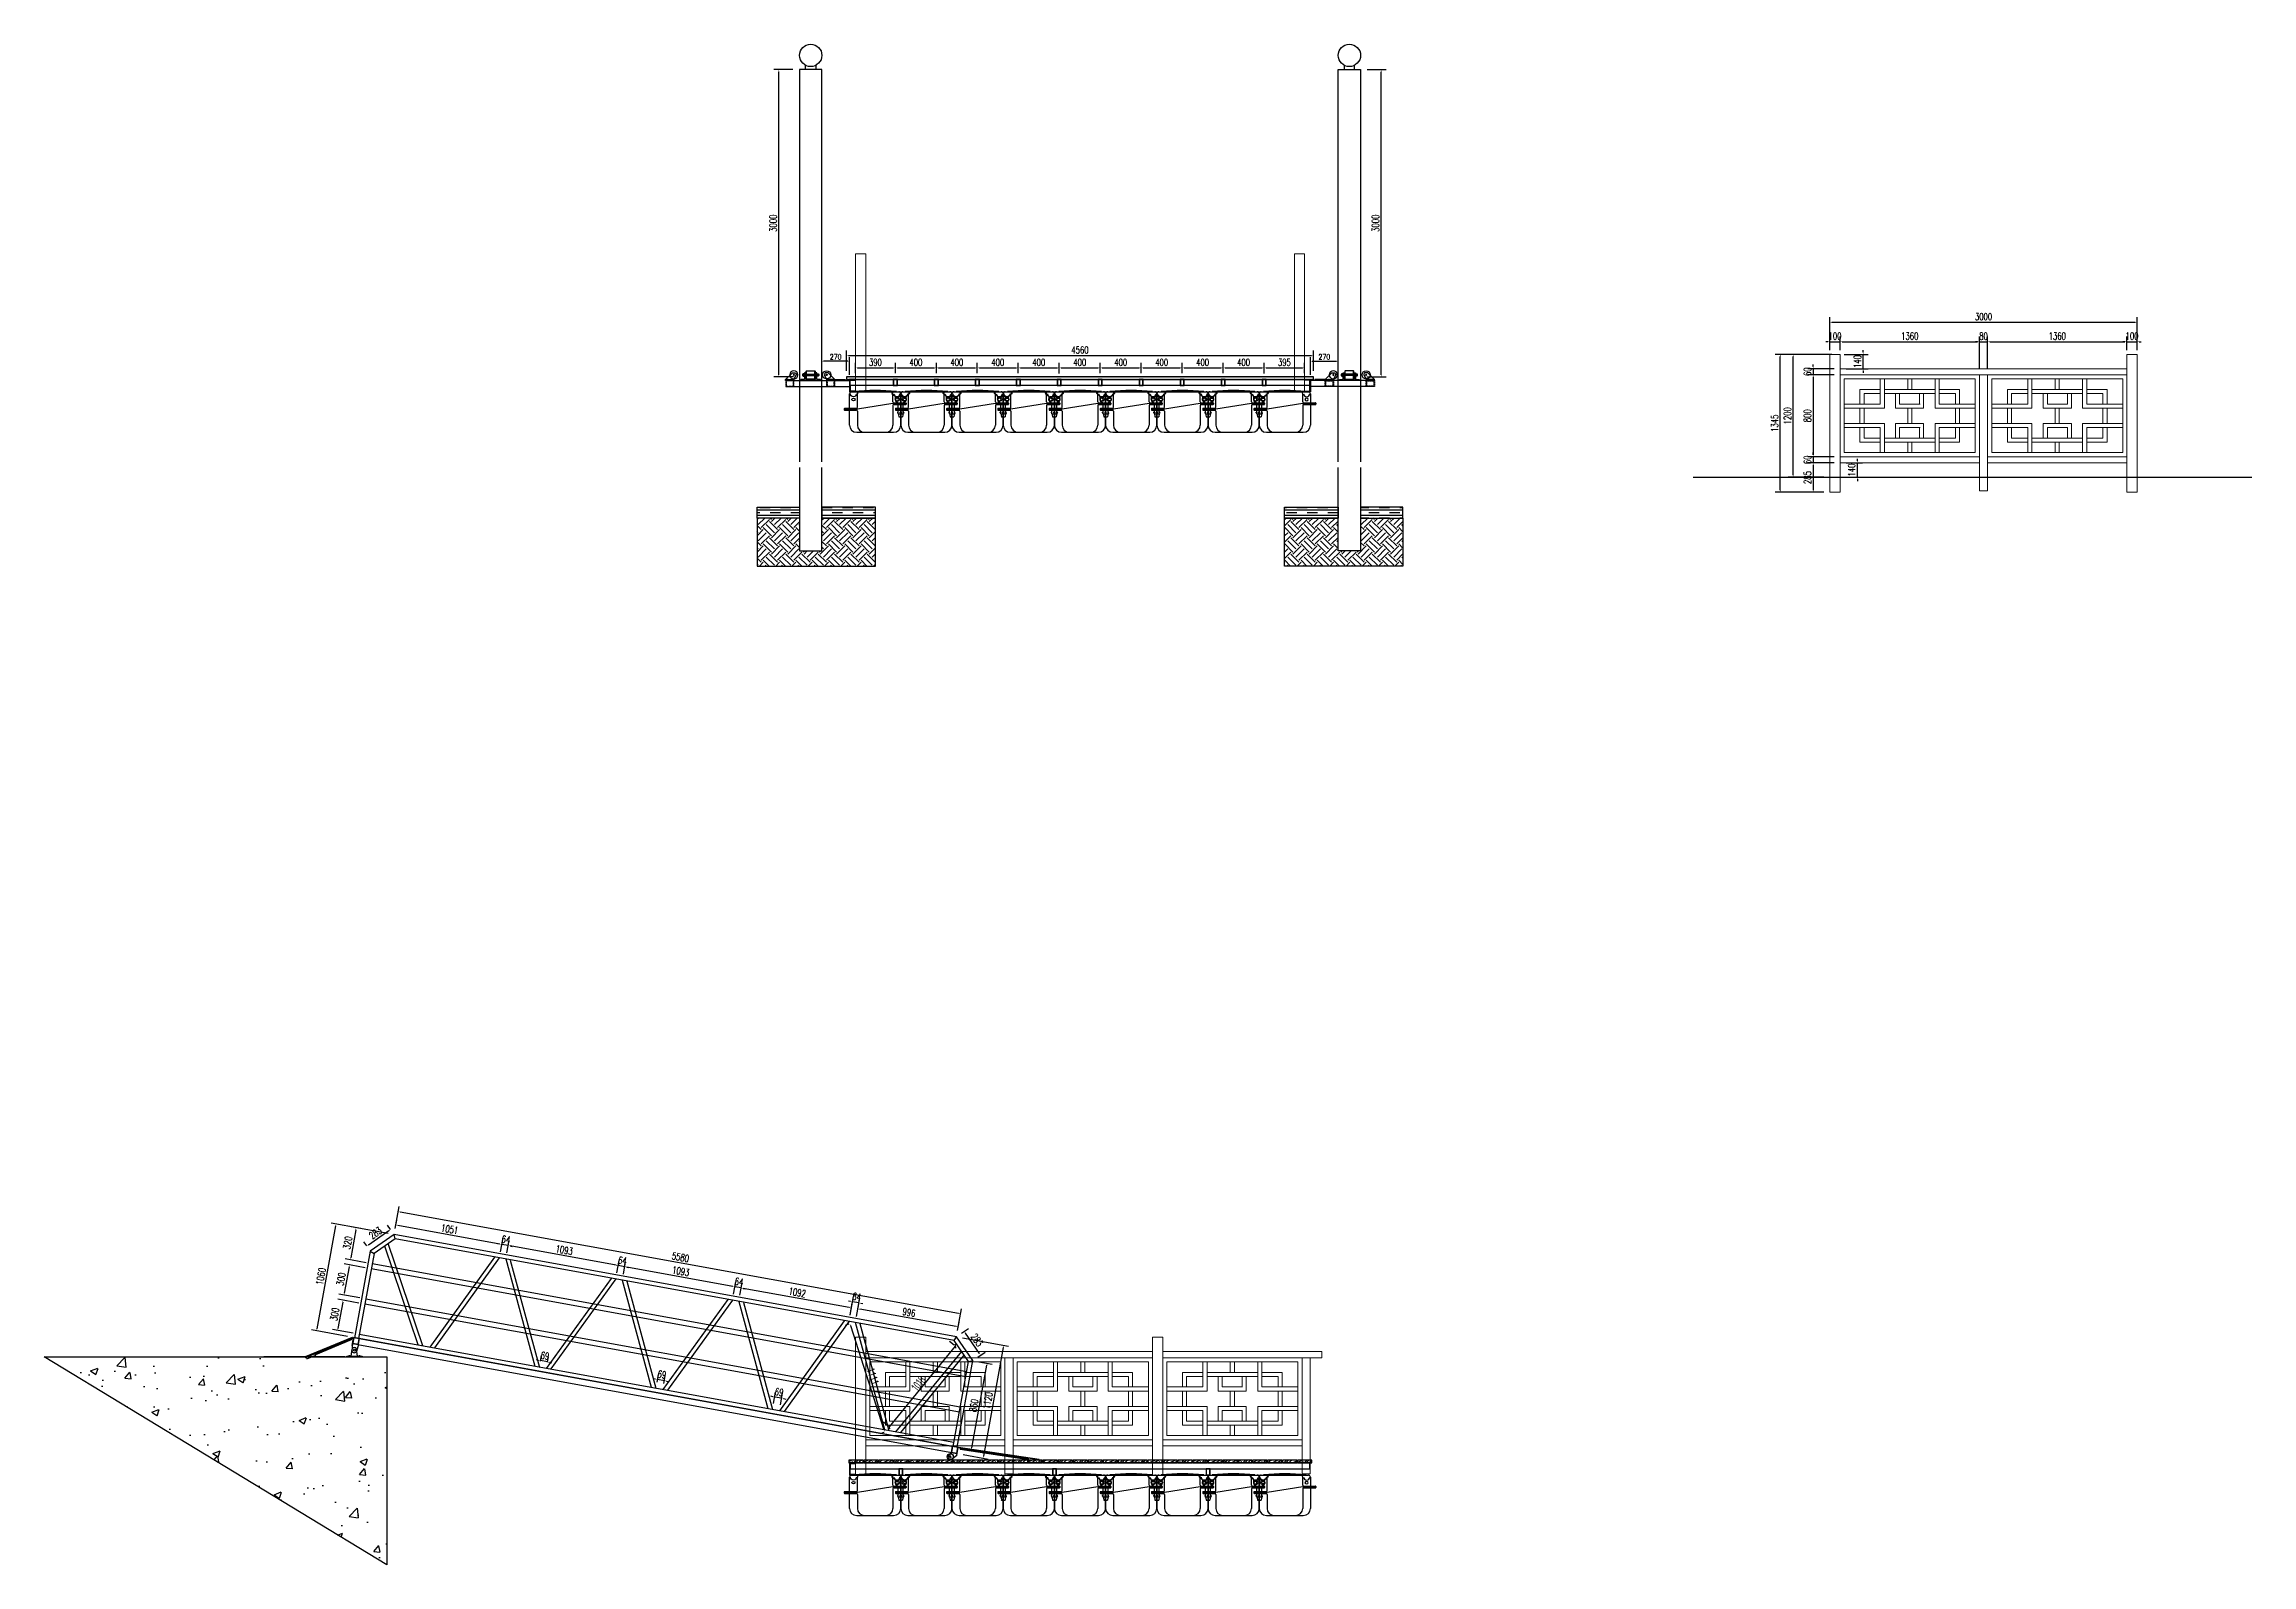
# Model space of a CAD drawing. Header units: millimetres. Extents: x -1442555 to -1216736, y 1446954 to 1531173.
# Drawn here: x -1260279 to -1238724, y 1473462 to 1488311 of the extents above; entities that cross this region are included whole.
import ezdxf

# ---------------------------------------------------------------- set-up
doc = ezdxf.new("R2010")
doc.units = ezdxf.units.MM
doc.header["$LTSCALE"] = 10
for name, pattern in [('ACAD_ISO03W100', [30, 12, -18]), ('CENTER2', [28.575, 19.05, -3.175, 3.175, -3.175]), ('DASH', [0.35, 0.25, -0.1]), ('DASHED2', [9.525, 6.35, -3.175])]:
    doc.linetypes.add(name, pattern=pattern)
doc.layers.get('0').update_dxf_attribs({"linetype": 'CONTINUOUS'})
doc.layers.get('DEFPOINTS').update_dxf_attribs({"linetype": 'CONTINUOUS'})
for name, color, linetype in [('00-HATCH(填充)', 250, 'CONTINUOUS'), ('PUB_DIM', 3, 'CONTINUOUS'), ('S_WALL', 9, 'CONTINUOUS'), ('W-FLOAT_BOWL浮筒', 253, 'CONTINUOUS'), ('W-MOUNTING固定方式', 5, 'CONTINUOUS'), ('W-PLASTIC_RAILINGS塑木栏杆', 6, 'CONTINUOUS'), ('W-STEEL_FRAME钢架', 3, 'CONTINUOUS'), ('W-STEEL_KEEL钢龙骨', 5, 'CONTINUOUS'), ('W-WOOD_FLOOR木地板', 30, 'CONTINUOUS'), ('护桩器', 154, 'CONTINUOUS'), ('景-通用-文字', 7, 'CONTINUOUS')]:
    doc.layers.add(name, color=color, linetype=linetype)
doc.styles.get("Standard").update_dxf_attribs({"font": 'tssdeng.shx', "width": 0.7, "bigfont": 'hztxt.shx'})
doc.styles.add('STANDARD_T3', font='simplex.shx', dxfattribs={"width": 0.7, "bigfont": 'gbcbig.shx'})
doc.dimstyles.new('W&&15', dxfattribs={"dimtxt": 52.5, "dimasz": 15, "dimexe": 37.5, "dimexo": 45, "dimgap": 15, "dimtad": 1, "dimdec": 0, "dimzin": 0, "dimdsep": 46, "dimtxsty": 'STANDARD_T3', "dimcen": 0.09, "dimclrd": 1, "dimclre": 1, "dimclrt": 7, "dimazin": 2, "dimtfac": 1, "dimtdec": 0, "dimtix": 1, "dimtmove": 2, "dimatfit": 3, "dimfxl": 100, "dimtolj": 1, "dimtzin": 0, "dimarcsym": 0})
doc.dimstyles.new('W&&20', dxfattribs={"dimtxt": 70, "dimasz": 20, "dimexe": 50, "dimexo": 60, "dimgap": 20, "dimtad": 1, "dimdec": 0, "dimzin": 0, "dimdsep": 46, "dimtxsty": 'STANDARD_T3', "dimcen": 0.09, "dimclrd": 1, "dimclre": 1, "dimclrt": 7, "dimazin": 2, "dimtfac": 1, "dimtdec": 0, "dimtix": 1, "dimtmove": 2, "dimatfit": 3, "dimfxl": 100, "dimtolj": 1, "dimtzin": 0, "dimarcsym": 0})
doc.dimstyles.new('W__30', dxfattribs={"dimtxt": 90, "dimasz": 30, "dimexe": 75, "dimexo": 90, "dimgap": 2, "dimtad": 1, "dimdec": 0, "dimzin": 0, "dimdsep": 46, "dimtxsty": 'Standard', "dimblk": 'ARCHTICK', "dimcen": 0.09, "dimclrd": 1, "dimclre": 1, "dimclrt": 2, "dimadec": 0, "dimazin": 0, "dimtfac": 1, "dimtdec": 0, "dimtix": 1, "dimtmove": 2, "dimatfit": 3, "dimldrblk": 'ARCHTICK', "dimfxl": 1, "dimtolj": 1, "dimtzin": 0, "dimarcsym": 0})
pattern_1 = [(45, (-2555026.02, -448031.27), (0, 159.099026), [112.5, -112.5]), (45, (-2555055.85, -448001.44), (0, 159.099026), [112.5, -112.5]), (45, (-2555085.68, -447971.61), (0, 159.099026), [112.5, -112.5]), (135, (-2555085.68, -447951.72), (-159.099026, 3e-14), [112.5, -112.5]), (135, (-2555055.85, -447921.89), (-159.099026, 3e-14), [112.5, -112.5]), (135, (-2555026.02, -447892.06), (-159.099026, 3e-14), [112.5, -112.5])]
pattern_2 = [(0, (-2554925.244, -448006.08), (100.77696, 50.38848), [100.77696, -100.77696]), (0, (-2555026.02, -447980.884), (0, 50.38848), [])]

msp = doc.modelspace()

# ---------------------------------------------------------------- blocks, each defined once
blk = doc.blocks.new('*U42')
at = {"layer": 'W-STEEL_KEEL钢龙骨'}
for points in [[(-20, 30), (-20, -30), (20, -30), (20, 30)], [(-17, 27), (-17, -27), (17, -27), (17, 27)]]:
    blk.add_lwpolyline(points, close=True, dxfattribs=at)
blk = doc.blocks.new('*U43')
at = {"layer": 'W-FLOAT_BOWL浮筒', "color": 0, "linetype": 'ByBlock', "lineweight": -2, "transparency": 16777216}
for p in [(0, 0), (400, 0), (800, 0), (1200, 0), (1600, 0), (2000, 0), (2400, 0), (2800, 0), (3200, 0), (3600, 0)]:
    blk.add_blockref('*U42', p, dxfattribs=at)
blk = doc.blocks.new('*D44')
at = {"color": 1, "lineweight": -2, "transparency": 16777216}
for p, q in [((-1252446, 1485122), (-1252446, 1485320)), ((-1247886, 1485122), (-1247886, 1485320)), ((-1252426, 1485270), (-1247906, 1485270))]:
    blk.add_line(p, q, dxfattribs=at)
at = {"color": 1, "transparency": 16777216}
for points in [[(-1252426, 1485274), (-1252426, 1485267), (-1252446, 1485270)], [(-1247906, 1485274), (-1247906, 1485267), (-1247886, 1485270)]]:
    blk.add_solid(points, dxfattribs=at)
at = {"layer": 'DEFPOINTS', "color": 0, "transparency": 16777216}
for p in [(-1247886, 1485270), (-1252446, 1485062), (-1247886, 1485062)]:
    blk.add_point(p, dxfattribs=at)
at = {"color": 7, "transparency": 16777216, "insert": (-1250166, 1485325), "char_height": 70, "attachment_point": 5, "style": 'STANDARD_T3'}
blk.add_mtext('\\A1;4560', dxfattribs=at)
blk = doc.blocks.new('*D56')
at = {"color": 1, "lineweight": -2, "transparency": 16777216}
for p, q in [((-1252358, 1485097), (-1252358, 1485199)), ((-1252338, 1485149), (-1251988, 1485149)), ((-1251968, 1485097), (-1251968, 1485199))]:
    blk.add_line(p, q, dxfattribs=at)
at = {"color": 1, "transparency": 16777216}
for points in [[(-1252338, 1485152), (-1252338, 1485146), (-1252358, 1485149)], [(-1251988, 1485152), (-1251988, 1485146), (-1251968, 1485149)]]:
    blk.add_solid(points, dxfattribs=at)
at = {"layer": 'DEFPOINTS', "color": 0, "transparency": 16777216}
for p in [(-1251968, 1485149), (-1252358, 1485037), (-1251968, 1485037)]:
    blk.add_point(p, dxfattribs=at)
at = {"color": 7, "transparency": 16777216, "insert": (-1252163, 1485204), "char_height": 70, "attachment_point": 5, "style": 'STANDARD_T3'}
blk.add_mtext('\\A1;390', dxfattribs=at)
blk = doc.blocks.new('*D57')
at = {"color": 1, "lineweight": -2, "transparency": 16777216}
for p, q in [((-1251968, 1485097), (-1251968, 1485199)), ((-1251948, 1485149), (-1251588, 1485149)), ((-1251568, 1485097), (-1251568, 1485199))]:
    blk.add_line(p, q, dxfattribs=at)
at = {"color": 1, "transparency": 16777216}
for points in [[(-1251948, 1485152), (-1251948, 1485146), (-1251968, 1485149)], [(-1251588, 1485152), (-1251588, 1485146), (-1251568, 1485149)]]:
    blk.add_solid(points, dxfattribs=at)
at = {"layer": 'DEFPOINTS', "color": 0, "transparency": 16777216}
for p in [(-1251568, 1485149), (-1251968, 1485037), (-1251568, 1485037)]:
    blk.add_point(p, dxfattribs=at)
at = {"color": 7, "transparency": 16777216, "insert": (-1251768, 1485204), "char_height": 70, "attachment_point": 5, "style": 'STANDARD_T3'}
blk.add_mtext('\\A1;400', dxfattribs=at)
blk = doc.blocks.new('*D58')
at = {"color": 1, "lineweight": -2, "transparency": 16777216}
for p, q in [((-1251568, 1485097), (-1251568, 1485199)), ((-1251548, 1485149), (-1251188, 1485149)), ((-1251168, 1485097), (-1251168, 1485199))]:
    blk.add_line(p, q, dxfattribs=at)
at = {"color": 1, "transparency": 16777216}
for points in [[(-1251548, 1485152), (-1251548, 1485146), (-1251568, 1485149)], [(-1251188, 1485152), (-1251188, 1485146), (-1251168, 1485149)]]:
    blk.add_solid(points, dxfattribs=at)
at = {"layer": 'DEFPOINTS', "color": 0, "transparency": 16777216}
for p in [(-1251168, 1485149), (-1251568, 1485037), (-1251168, 1485037)]:
    blk.add_point(p, dxfattribs=at)
at = {"color": 7, "transparency": 16777216, "insert": (-1251368, 1485204), "char_height": 70, "attachment_point": 5, "style": 'STANDARD_T3'}
blk.add_mtext('\\A1;400', dxfattribs=at)
blk = doc.blocks.new('*D59')
at = {"color": 1, "lineweight": -2, "transparency": 16777216}
for p, q in [((-1251168, 1485097), (-1251168, 1485199)), ((-1251148, 1485149), (-1250788, 1485149)), ((-1250768, 1485097), (-1250768, 1485199))]:
    blk.add_line(p, q, dxfattribs=at)
at = {"color": 1, "transparency": 16777216}
for points in [[(-1251148, 1485152), (-1251148, 1485146), (-1251168, 1485149)], [(-1250788, 1485152), (-1250788, 1485146), (-1250768, 1485149)]]:
    blk.add_solid(points, dxfattribs=at)
at = {"layer": 'DEFPOINTS', "color": 0, "transparency": 16777216}
for p in [(-1250768, 1485149), (-1251168, 1485037), (-1250768, 1485037)]:
    blk.add_point(p, dxfattribs=at)
at = {"color": 7, "transparency": 16777216, "insert": (-1250968, 1485204), "char_height": 70, "attachment_point": 5, "style": 'STANDARD_T3'}
blk.add_mtext('\\A1;400', dxfattribs=at)
blk = doc.blocks.new('*D60')
at = {"color": 1, "lineweight": -2, "transparency": 16777216}
for p, q in [((-1250768, 1485097), (-1250768, 1485199)), ((-1250748, 1485149), (-1250388, 1485149)), ((-1250368, 1485097), (-1250368, 1485199))]:
    blk.add_line(p, q, dxfattribs=at)
at = {"color": 1, "transparency": 16777216}
for points in [[(-1250748, 1485152), (-1250748, 1485146), (-1250768, 1485149)], [(-1250388, 1485152), (-1250388, 1485146), (-1250368, 1485149)]]:
    blk.add_solid(points, dxfattribs=at)
at = {"layer": 'DEFPOINTS', "color": 0, "transparency": 16777216}
for p in [(-1250368, 1485149), (-1250768, 1485037), (-1250368, 1485037)]:
    blk.add_point(p, dxfattribs=at)
at = {"color": 7, "transparency": 16777216, "insert": (-1250568, 1485204), "char_height": 70, "attachment_point": 5, "style": 'STANDARD_T3'}
blk.add_mtext('\\A1;400', dxfattribs=at)
blk = doc.blocks.new('*D61')
at = {"color": 1, "lineweight": -2, "transparency": 16777216}
for p, q in [((-1250368, 1485094), (-1250368, 1485199)), ((-1250348, 1485149), (-1249988, 1485149)), ((-1249968, 1485097), (-1249968, 1485199))]:
    blk.add_line(p, q, dxfattribs=at)
at = {"color": 1, "transparency": 16777216}
for points in [[(-1250348, 1485152), (-1250348, 1485146), (-1250368, 1485149)], [(-1249988, 1485152), (-1249988, 1485146), (-1249968, 1485149)]]:
    blk.add_solid(points, dxfattribs=at)
at = {"layer": 'DEFPOINTS', "color": 0, "transparency": 16777216}
for p in [(-1249968, 1485149), (-1250368, 1485034), (-1249968, 1485037)]:
    blk.add_point(p, dxfattribs=at)
at = {"color": 7, "transparency": 16777216, "insert": (-1250168, 1485204), "char_height": 70, "attachment_point": 5, "style": 'STANDARD_T3'}
blk.add_mtext('\\A1;400', dxfattribs=at)
blk = doc.blocks.new('*D62')
at = {"color": 1, "lineweight": -2, "transparency": 16777216}
for p, q in [((-1249968, 1485097), (-1249968, 1485199)), ((-1249948, 1485149), (-1249588, 1485149)), ((-1249568, 1485097), (-1249568, 1485199))]:
    blk.add_line(p, q, dxfattribs=at)
at = {"color": 1, "transparency": 16777216}
for points in [[(-1249948, 1485152), (-1249948, 1485146), (-1249968, 1485149)], [(-1249588, 1485152), (-1249588, 1485146), (-1249568, 1485149)]]:
    blk.add_solid(points, dxfattribs=at)
at = {"layer": 'DEFPOINTS', "color": 0, "transparency": 16777216}
for p in [(-1249568, 1485149), (-1249968, 1485037), (-1249568, 1485037)]:
    blk.add_point(p, dxfattribs=at)
at = {"color": 7, "transparency": 16777216, "insert": (-1249768, 1485204), "char_height": 70, "attachment_point": 5, "style": 'STANDARD_T3'}
blk.add_mtext('\\A1;400', dxfattribs=at)
blk = doc.blocks.new('*D63')
at = {"color": 1, "lineweight": -2, "transparency": 16777216}
for p, q in [((-1249568, 1485097), (-1249568, 1485199)), ((-1249548, 1485149), (-1249188, 1485149)), ((-1249168, 1485097), (-1249168, 1485199))]:
    blk.add_line(p, q, dxfattribs=at)
at = {"color": 1, "transparency": 16777216}
for points in [[(-1249548, 1485152), (-1249548, 1485146), (-1249568, 1485149)], [(-1249188, 1485152), (-1249188, 1485146), (-1249168, 1485149)]]:
    blk.add_solid(points, dxfattribs=at)
at = {"layer": 'DEFPOINTS', "color": 0, "transparency": 16777216}
for p in [(-1249168, 1485149), (-1249568, 1485037), (-1249168, 1485037)]:
    blk.add_point(p, dxfattribs=at)
at = {"color": 7, "transparency": 16777216, "insert": (-1249368, 1485204), "char_height": 70, "attachment_point": 5, "style": 'STANDARD_T3'}
blk.add_mtext('\\A1;400', dxfattribs=at)
blk = doc.blocks.new('*D64')
at = {"color": 1, "lineweight": -2, "transparency": 16777216}
for p, q in [((-1249168, 1485097), (-1249168, 1485199)), ((-1249148, 1485149), (-1248788, 1485149)), ((-1248768, 1485097), (-1248768, 1485199))]:
    blk.add_line(p, q, dxfattribs=at)
at = {"color": 1, "transparency": 16777216}
for points in [[(-1249148, 1485152), (-1249148, 1485146), (-1249168, 1485149)], [(-1248788, 1485152), (-1248788, 1485146), (-1248768, 1485149)]]:
    blk.add_solid(points, dxfattribs=at)
at = {"layer": 'DEFPOINTS', "color": 0, "transparency": 16777216}
for p in [(-1248768, 1485149), (-1249168, 1485037), (-1248768, 1485037)]:
    blk.add_point(p, dxfattribs=at)
at = {"color": 7, "transparency": 16777216, "insert": (-1248968, 1485204), "char_height": 70, "attachment_point": 5, "style": 'STANDARD_T3'}
blk.add_mtext('\\A1;400', dxfattribs=at)
blk = doc.blocks.new('*D65')
at = {"color": 1, "lineweight": -2, "transparency": 16777216}
for p, q in [((-1248768, 1485097), (-1248768, 1485199)), ((-1248748, 1485149), (-1248388, 1485149)), ((-1248368, 1485097), (-1248368, 1485199))]:
    blk.add_line(p, q, dxfattribs=at)
at = {"color": 1, "transparency": 16777216}
for points in [[(-1248748, 1485152), (-1248748, 1485146), (-1248768, 1485149)], [(-1248388, 1485152), (-1248388, 1485146), (-1248368, 1485149)]]:
    blk.add_solid(points, dxfattribs=at)
at = {"layer": 'DEFPOINTS', "color": 0, "transparency": 16777216}
for p in [(-1248368, 1485149), (-1248768, 1485037), (-1248368, 1485037)]:
    blk.add_point(p, dxfattribs=at)
at = {"color": 7, "transparency": 16777216, "insert": (-1248568, 1485204), "char_height": 70, "attachment_point": 5, "style": 'STANDARD_T3'}
blk.add_mtext('\\A1;400', dxfattribs=at)
blk = doc.blocks.new('*D45')
at = {"color": 1, "lineweight": -2, "ltscale": 100, "transparency": 16777216}
for p, q in [((-1242844, 1485342), (-1242844, 1485645)), ((-1242824, 1485595), (-1239864, 1485595)), ((-1239844, 1485322), (-1239844, 1485645))]:
    blk.add_line(p, q, dxfattribs=at)
at = {"color": 1, "ltscale": 100, "transparency": 16777216}
for points in [[(-1242824, 1485599), (-1242824, 1485592), (-1242844, 1485595)], [(-1239864, 1485599), (-1239864, 1485592), (-1239844, 1485595)]]:
    blk.add_solid(points, dxfattribs=at)
at = {"layer": 'DEFPOINTS', "color": 0, "ltscale": 100, "transparency": 16777216}
for p in [(-1239844, 1485595), (-1242844, 1485282), (-1239844, 1485262)]:
    blk.add_point(p, dxfattribs=at)
at = {"color": 7, "lineweight": 0, "ltscale": 100, "transparency": 16777216, "insert": (-1241344, 1485650), "char_height": 70, "attachment_point": 5, "style": 'STANDARD_T3'}
blk.add_mtext('\\A1;3000', dxfattribs=at)
blk = doc.blocks.new('*D46')
at = {"color": 1, "lineweight": -2, "ltscale": 100, "transparency": 16777216}
for p, q in [((-1242744, 1485322), (-1242744, 1485455)), ((-1242724, 1485405), (-1241404, 1485405)), ((-1241384, 1485182), (-1241384, 1485455))]:
    blk.add_line(p, q, dxfattribs=at)
at = {"color": 1, "ltscale": 100, "transparency": 16777216}
for points in [[(-1242724, 1485408), (-1242724, 1485401), (-1242744, 1485405)], [(-1241404, 1485408), (-1241404, 1485401), (-1241384, 1485405)]]:
    blk.add_solid(points, dxfattribs=at)
at = {"layer": 'DEFPOINTS', "color": 0, "ltscale": 100, "transparency": 16777216}
for p in [(-1241384, 1485405), (-1242744, 1485262), (-1241384, 1485122)]:
    blk.add_point(p, dxfattribs=at)
at = {"color": 7, "lineweight": 0, "ltscale": 100, "transparency": 16777216, "insert": (-1242064, 1485460), "char_height": 70, "attachment_point": 5, "style": 'STANDARD_T3'}
blk.add_mtext('\\A1;1360', dxfattribs=at)
blk = doc.blocks.new('*D47')
at = {"color": 1, "lineweight": -2, "ltscale": 100, "transparency": 16777216}
for p, q in [((-1241304, 1485182), (-1241304, 1485455)), ((-1241284, 1485405), (-1239964, 1485405)), ((-1239944, 1485322), (-1239944, 1485455))]:
    blk.add_line(p, q, dxfattribs=at)
at = {"color": 1, "ltscale": 100, "transparency": 16777216}
for points in [[(-1241284, 1485408), (-1241284, 1485401), (-1241304, 1485405)], [(-1239964, 1485408), (-1239964, 1485401), (-1239944, 1485405)]]:
    blk.add_solid(points, dxfattribs=at)
at = {"layer": 'DEFPOINTS', "color": 0, "ltscale": 100, "transparency": 16777216}
for p in [(-1239944, 1485405), (-1241304, 1485122), (-1239944, 1485262)]:
    blk.add_point(p, dxfattribs=at)
at = {"color": 7, "lineweight": 0, "ltscale": 100, "transparency": 16777216, "insert": (-1240624, 1485460), "char_height": 70, "attachment_point": 5, "style": 'STANDARD_T3'}
blk.add_mtext('\\A1;1360', dxfattribs=at)
blk = doc.blocks.new('*D66')
at = {"color": 1, "lineweight": -2, "ltscale": 100, "transparency": 16777216}
for p, q in [((-1242804, 1485142), (-1243058, 1485142)), ((-1243008, 1485162), (-1243008, 1485182)), ((-1243008, 1485142), (-1243008, 1485082)), ((-1242804, 1485082), (-1243058, 1485082)), ((-1243008, 1485062), (-1243008, 1485042))]:
    blk.add_line(p, q, dxfattribs=at)
at = {"color": 1, "ltscale": 100, "transparency": 16777216}
for points in [[(-1243011, 1485162), (-1243005, 1485162), (-1243008, 1485142)], [(-1243011, 1485062), (-1243005, 1485062), (-1243008, 1485082)]]:
    blk.add_solid(points, dxfattribs=at)
at = {"layer": 'DEFPOINTS', "color": 0, "ltscale": 100, "transparency": 16777216}
for p in [(-1242744, 1485142), (-1243008, 1485082), (-1242744, 1485082)]:
    blk.add_point(p, dxfattribs=at)
at = {"color": 7, "lineweight": 0, "ltscale": 100, "transparency": 16777216, "insert": (-1243063, 1485112), "char_height": 70, "attachment_point": 5, "rotation": 90, "style": 'STANDARD_T3'}
blk.add_mtext('\\A1;60', dxfattribs=at)
blk = doc.blocks.new('*D67')
at = {"color": 1, "lineweight": -2, "ltscale": 100, "transparency": 16777216}
for p, q in [((-1242804, 1485082), (-1243058, 1485082)), ((-1243008, 1485062), (-1243008, 1484302)), ((-1242804, 1484282), (-1243058, 1484282))]:
    blk.add_line(p, q, dxfattribs=at)
at = {"color": 1, "ltscale": 100, "transparency": 16777216}
for points in [[(-1243011, 1485062), (-1243005, 1485062), (-1243008, 1485082)], [(-1243011, 1484302), (-1243005, 1484302), (-1243008, 1484282)]]:
    blk.add_solid(points, dxfattribs=at)
at = {"layer": 'DEFPOINTS', "color": 0, "ltscale": 100, "transparency": 16777216}
for p in [(-1242744, 1485082), (-1243008, 1484282), (-1242744, 1484282)]:
    blk.add_point(p, dxfattribs=at)
at = {"color": 7, "lineweight": 0, "ltscale": 100, "transparency": 16777216, "insert": (-1243063, 1484682), "char_height": 70, "attachment_point": 5, "rotation": 90, "style": 'STANDARD_T3'}
blk.add_mtext('\\A1;800', dxfattribs=at)
blk = doc.blocks.new('*D68')
at = {"color": 1, "lineweight": -2, "ltscale": 100, "transparency": 16777216}
for p, q in [((-1242804, 1484282), (-1243058, 1484282)), ((-1243008, 1484302), (-1243008, 1484322)), ((-1243008, 1484282), (-1243008, 1484222)), ((-1242804, 1484222), (-1243058, 1484222)), ((-1243008, 1484202), (-1243008, 1484182))]:
    blk.add_line(p, q, dxfattribs=at)
at = {"color": 1, "ltscale": 100, "transparency": 16777216}
for points in [[(-1243011, 1484302), (-1243005, 1484302), (-1243008, 1484282)], [(-1243011, 1484202), (-1243005, 1484202), (-1243008, 1484222)]]:
    blk.add_solid(points, dxfattribs=at)
at = {"layer": 'DEFPOINTS', "color": 0, "ltscale": 100, "transparency": 16777216}
for p in [(-1242744, 1484282), (-1243008, 1484222), (-1242744, 1484222)]:
    blk.add_point(p, dxfattribs=at)
at = {"color": 7, "lineweight": 0, "ltscale": 100, "transparency": 16777216, "insert": (-1243063, 1484252), "char_height": 70, "attachment_point": 5, "rotation": 90, "style": 'STANDARD_T3'}
blk.add_mtext('\\A1;60', dxfattribs=at)
blk = doc.blocks.new('*D49')
at = {"color": 1, "lineweight": -2, "ltscale": 100, "transparency": 16777216}
for p, q in [((-1242864, 1485405), (-1242884, 1485405)), ((-1242844, 1485322), (-1242844, 1485455)), ((-1242844, 1485405), (-1242744, 1485405)), ((-1242744, 1485322), (-1242744, 1485455)), ((-1242724, 1485405), (-1242704, 1485405))]:
    blk.add_line(p, q, dxfattribs=at)
at = {"color": 1, "ltscale": 100, "transparency": 16777216}
for points in [[(-1242864, 1485408), (-1242864, 1485401), (-1242844, 1485405)], [(-1242724, 1485408), (-1242724, 1485401), (-1242744, 1485405)]]:
    blk.add_solid(points, dxfattribs=at)
at = {"layer": 'DEFPOINTS', "color": 0, "ltscale": 100, "transparency": 16777216}
for p in [(-1242744, 1485405), (-1242844, 1485262), (-1242744, 1485262)]:
    blk.add_point(p, dxfattribs=at)
at = {"color": 7, "lineweight": 0, "ltscale": 100, "transparency": 16777216, "insert": (-1242794, 1485460), "char_height": 70, "attachment_point": 5, "style": 'STANDARD_T3'}
blk.add_mtext('\\A1;100', dxfattribs=at)
blk = doc.blocks.new('*D69')
at = {"color": 1, "lineweight": -2, "ltscale": 100, "transparency": 16777216}
for p, q in [((-1241404, 1485405), (-1241424, 1485405)), ((-1241384, 1485142), (-1241384, 1485455)), ((-1241384, 1485405), (-1241304, 1485405)), ((-1241304, 1485142), (-1241304, 1485455)), ((-1241284, 1485405), (-1241264, 1485405))]:
    blk.add_line(p, q, dxfattribs=at)
at = {"color": 1, "ltscale": 100, "transparency": 16777216}
for points in [[(-1241404, 1485408), (-1241404, 1485401), (-1241384, 1485405)], [(-1241284, 1485408), (-1241284, 1485401), (-1241304, 1485405)]]:
    blk.add_solid(points, dxfattribs=at)
at = {"layer": 'DEFPOINTS', "color": 0, "ltscale": 100, "transparency": 16777216}
for p in [(-1241304, 1485405), (-1241384, 1485082), (-1241304, 1485082)]:
    blk.add_point(p, dxfattribs=at)
at = {"color": 7, "lineweight": 0, "ltscale": 100, "transparency": 16777216, "insert": (-1241344, 1485460), "char_height": 70, "attachment_point": 5, "style": 'STANDARD_T3'}
blk.add_mtext('\\A1;80', dxfattribs=at)
blk = doc.blocks.new('*D50')
at = {"color": 1, "lineweight": -2, "ltscale": 100, "transparency": 16777216}
for p, q in [((-1239964, 1485405), (-1239984, 1485405)), ((-1239944, 1485322), (-1239944, 1485455)), ((-1239944, 1485405), (-1239844, 1485405)), ((-1239844, 1485322), (-1239844, 1485455)), ((-1239824, 1485405), (-1239804, 1485405))]:
    blk.add_line(p, q, dxfattribs=at)
at = {"color": 1, "ltscale": 100, "transparency": 16777216}
for points in [[(-1239964, 1485408), (-1239964, 1485401), (-1239944, 1485405)], [(-1239824, 1485408), (-1239824, 1485401), (-1239844, 1485405)]]:
    blk.add_solid(points, dxfattribs=at)
at = {"layer": 'DEFPOINTS', "color": 0, "ltscale": 100, "transparency": 16777216}
for p in [(-1239844, 1485405), (-1239944, 1485262), (-1239844, 1485262)]:
    blk.add_point(p, dxfattribs=at)
at = {"color": 7, "lineweight": 0, "ltscale": 100, "transparency": 16777216, "insert": (-1239894, 1485460), "char_height": 70, "attachment_point": 5, "style": 'STANDARD_T3'}
blk.add_mtext('\\A1;100', dxfattribs=at)
blk = doc.blocks.new('*D51')
at = {"layer": 'DEFPOINTS', "color": 0, "ltscale": 100, "transparency": 16777216}
for p in [(-1243203, 1485282), (-1242844, 1485282), (-1242844, 1484082)]:
    blk.add_point(p, dxfattribs=at)
at = {"layer": 'PUB_DIM', "color": 1, "lineweight": -2, "ltscale": 100, "transparency": 16777216}
for p, q in [((-1242904, 1485282), (-1243253, 1485282)), ((-1243203, 1484102), (-1243203, 1485262)), ((-1242904, 1484082), (-1243253, 1484082))]:
    blk.add_line(p, q, dxfattribs=at)
at = {"layer": 'PUB_DIM', "color": 1, "ltscale": 100, "transparency": 16777216}
for points in [[(-1243206, 1485262), (-1243199, 1485262), (-1243203, 1485282)], [(-1243206, 1484102), (-1243199, 1484102), (-1243203, 1484082)]]:
    blk.add_solid(points, dxfattribs=at)
at = {"layer": 'PUB_DIM', "color": 7, "lineweight": 0, "ltscale": 100, "transparency": 16777216, "insert": (-1243258, 1484682), "char_height": 70, "attachment_point": 5, "rotation": 90, "style": 'STANDARD_T3'}
blk.add_mtext('\\A1;1200', dxfattribs=at)
blk = doc.blocks.new('*D52')
at = {"layer": 'DEFPOINTS', "color": 0, "ltscale": 100, "transparency": 16777216}
for p in [(-1243328, 1485282), (-1242764, 1485282), (-1242844, 1483937)]:
    blk.add_point(p, dxfattribs=at)
at = {"layer": 'PUB_DIM', "color": 1, "lineweight": -2, "ltscale": 100, "transparency": 16777216}
for p, q in [((-1242824, 1485282), (-1243378, 1485282)), ((-1243328, 1483957), (-1243328, 1485262)), ((-1242904, 1483937), (-1243378, 1483937))]:
    blk.add_line(p, q, dxfattribs=at)
at = {"layer": 'PUB_DIM', "color": 1, "ltscale": 100, "transparency": 16777216}
for points in [[(-1243332, 1485262), (-1243325, 1485262), (-1243328, 1485282)], [(-1243332, 1483957), (-1243325, 1483957), (-1243328, 1483937)]]:
    blk.add_solid(points, dxfattribs=at)
at = {"layer": 'PUB_DIM', "color": 7, "lineweight": 0, "ltscale": 100, "transparency": 16777216, "insert": (-1243383, 1484609), "char_height": 70, "attachment_point": 5, "rotation": 90, "style": 'STANDARD_T3'}
blk.add_mtext('\\A1;1345', dxfattribs=at)
blk = doc.blocks.new('*D53')
at = {"layer": 'DEFPOINTS', "color": 0, "ltscale": 100, "transparency": 16777216}
for p in [(-1242744, 1484222), (-1243008, 1483937), (-1242844, 1483937)]:
    blk.add_point(p, dxfattribs=at)
at = {"layer": 'PUB_DIM', "color": 1, "lineweight": -2, "ltscale": 100, "transparency": 16777216}
for p, q in [((-1242804, 1484222), (-1243058, 1484222)), ((-1243008, 1484202), (-1243008, 1483957)), ((-1242904, 1483937), (-1243058, 1483937))]:
    blk.add_line(p, q, dxfattribs=at)
at = {"layer": 'PUB_DIM', "color": 1, "ltscale": 100, "transparency": 16777216}
for points in [[(-1243011, 1484202), (-1243005, 1484202), (-1243008, 1484222)], [(-1243011, 1483957), (-1243005, 1483957), (-1243008, 1483937)]]:
    blk.add_solid(points, dxfattribs=at)
at = {"layer": 'PUB_DIM', "color": 7, "lineweight": 0, "ltscale": 100, "transparency": 16777216, "insert": (-1243063, 1484079), "char_height": 70, "attachment_point": 5, "rotation": 90, "style": 'STANDARD_T3'}
blk.add_mtext('\\A1;285', dxfattribs=at)
blk = doc.blocks.new('*D54')
at = {"color": 1, "lineweight": -2, "ltscale": 100, "transparency": 16777216}
for p, q in [((-1242520, 1485302), (-1242520, 1485322)), ((-1242704, 1485282), (-1242470, 1485282)), ((-1242684, 1485142), (-1242470, 1485142)), ((-1242520, 1485142), (-1242520, 1485282)), ((-1242520, 1485122), (-1242520, 1485102))]:
    blk.add_line(p, q, dxfattribs=at)
at = {"color": 1, "ltscale": 100, "transparency": 16777216}
for points in [[(-1242523, 1485302), (-1242516, 1485302), (-1242520, 1485282)], [(-1242523, 1485122), (-1242516, 1485122), (-1242520, 1485142)]]:
    blk.add_solid(points, dxfattribs=at)
at = {"layer": 'DEFPOINTS', "color": 0, "ltscale": 100, "transparency": 16777216}
for p in [(-1242764, 1485282), (-1242744, 1485142), (-1242520, 1485282)]:
    blk.add_point(p, dxfattribs=at)
at = {"color": 7, "lineweight": 0, "ltscale": 100, "transparency": 16777216, "insert": (-1242575, 1485212), "char_height": 70, "attachment_point": 5, "rotation": 90, "style": 'STANDARD_T3'}
blk.add_mtext('\\A1;140', dxfattribs=at)
blk = doc.blocks.new('*D55')
at = {"layer": 'DEFPOINTS', "color": 0, "ltscale": 100, "transparency": 16777216}
for p in [(-1242744, 1484222), (-1242744, 1484082), (-1242576, 1484222)]:
    blk.add_point(p, dxfattribs=at)
at = {"layer": 'PUB_DIM', "color": 1, "lineweight": -2, "ltscale": 100, "transparency": 16777216}
for p, q in [((-1242576, 1484242), (-1242576, 1484262)), ((-1242684, 1484222), (-1242526, 1484222)), ((-1242684, 1484082), (-1242526, 1484082)), ((-1242576, 1484082), (-1242576, 1484222)), ((-1242576, 1484062), (-1242576, 1484042))]:
    blk.add_line(p, q, dxfattribs=at)
at = {"layer": 'PUB_DIM', "color": 1, "ltscale": 100, "transparency": 16777216}
for points in [[(-1242579, 1484242), (-1242573, 1484242), (-1242576, 1484222)], [(-1242579, 1484062), (-1242573, 1484062), (-1242576, 1484082)]]:
    blk.add_solid(points, dxfattribs=at)
at = {"layer": 'PUB_DIM', "color": 7, "lineweight": 0, "ltscale": 100, "transparency": 16777216, "insert": (-1242631, 1484152), "char_height": 70, "attachment_point": 5, "rotation": 90, "style": 'STANDARD_T3'}
blk.add_mtext('\\A1;140', dxfattribs=at)
blk = doc.blocks.new('blhft')
at = {"layer": 'W-FLOAT_BOWL浮筒', "ltscale": 0.5}
for p, q in [((-302, 230), (-302, 220)), ((302, 284), (302, 274))]:
    blk.add_line(p, q, dxfattribs=at)
at = {"layer": 'W-FLOAT_BOWL浮筒'}
for p, q in [((-302, 226), (-174, 226)), ((-298, 234), (-184, 234)), ((-298, 216), (-184, 216)), ((-250, 234), (-250, 375)), ((-250, 70), (-250, 216)), ((-230, 395), (230, 395)), ((-208, 397), (208, 397)), ((-208, 397), (-208, 395)), ((-174, 244), (-174, 375)), ((174, 280), (-174, 226)), ((174, 298), (174, 375)), ((174, 280), (302, 280)), ((174, 260), (174, 70)), ((184, 288), (298, 288)), ((184, 270), (298, 270)), ((208, 397), (208, 395)), ((250, 375), (250, 288)), ((250, 270), (250, 70)), ((-180, 0), (180, 0)), ((-174, 206), (-174, 70))]:
    blk.add_line(p, q, dxfattribs=at)
at = {"layer": 'W-FLOAT_BOWL浮筒', "ltscale": 0.5}
for centre, start, end in [((-298, 230), 90, 180), ((298, 284), 0, 90)]:
    blk.add_arc(centre, 4, start, end, dxfattribs=at)
at = {"layer": 'W-FLOAT_BOWL浮筒'}
for centre, radius, start, end in [((-298, 220), 4, 180, 270), ((-230, 375), 20, 90, 180), ((0, -1768), 2175, 84.5043, 95.4957), ((-184, 244), 10, 270, 0), ((-184, 206), 10, 0, 90), ((-154, 375), 20, 90, 180), ((154, 375), 20, 0, 90), ((184, 298), 10, 180, 270), ((184, 260), 10, 90, 180), ((230, 375), 20, 0, 90), ((298, 274), 4, 270, 0), ((-180, 70), 70, 180, 270), ((-104, 70), 70, 180, 270), ((104, 70), 70, 270, 0), ((180, 70), 70, 270, 0)]:
    blk.add_arc(centre, radius, start, end, dxfattribs=at)
at = {"layer": 'W-FLOAT_BOWL浮筒', "extrusion": (0, 0, -1)}
blk.add_ellipse((-212, 375), major_axis=(-30.4, 0), ratio=0.921809, start_param=3.141593, end_param=6.283185, dxfattribs=at)
at = {"layer": 'W-FLOAT_BOWL浮筒'}
blk.add_ellipse((-212, 320), major_axis=(-16, 0), ratio=0.75, dxfattribs=at)
blk.add_ellipse((212, 375), major_axis=(30.4, 0.1), ratio=0.921809, start_param=3.141593, end_param=6.283185, dxfattribs=at)
at = {"layer": 'W-FLOAT_BOWL浮筒', "extrusion": (0, 0, -1)}
blk.add_ellipse((212, 320), major_axis=(16, 0), ratio=0.75, dxfattribs=at)
blk = doc.blocks.new('*U70')
at = {"layer": 'W-FLOAT_BOWL浮筒'}
blk.add_blockref('blhft', (0, -204), dxfattribs=at)
blk = doc.blocks.new('*U71')
at = {"layer": '护桩器', "color": 0, "linetype": 'ByBlock', "lineweight": -2, "transparency": 16777216}
for p in [(0, 0), (500, 0), (1000, 0), (1500, 0), (2000, 0), (2500, 0), (3000, 0), (3500, 0), (4000, 0)]:
    blk.add_blockref('*U70', p, dxfattribs=at)
blk = doc.blocks.new('*D72')
at = {"color": 1, "lineweight": -2, "transparency": 16777216}
for p, q in [((-1248368, 1485094), (-1248368, 1485199)), ((-1248348, 1485149), (-1247993, 1485149)), ((-1247973, 1485097), (-1247973, 1485199))]:
    blk.add_line(p, q, dxfattribs=at)
at = {"color": 1, "transparency": 16777216}
for points in [[(-1248348, 1485152), (-1248348, 1485146), (-1248368, 1485149)], [(-1247993, 1485152), (-1247993, 1485146), (-1247973, 1485149)]]:
    blk.add_solid(points, dxfattribs=at)
at = {"layer": 'DEFPOINTS', "color": 0, "transparency": 16777216}
for p in [(-1247973, 1485149), (-1248368, 1485034), (-1247973, 1485037)]:
    blk.add_point(p, dxfattribs=at)
at = {"color": 7, "transparency": 16777216, "insert": (-1248170, 1485204), "char_height": 70, "attachment_point": 5, "style": 'STANDARD_T3'}
blk.add_mtext('\\A1;395', dxfattribs=at)
blk = doc.blocks.new('5632.')
for p, q in [((865973, -129945), (865996, -129992)), ((865981, -129929), (865974, -129939)), ((866076, -129992), (866014, -129930))]:
    blk.add_line(p, q)
at = {"color": 0}
for p, q in [((866007, -129927), (865984, -129927)), ((866076, -129992), (865996, -129992)), ((865996, -129992), (865996, -130002)), ((865996, -130002), (866076, -130002)), ((866076, -130002), (866076, -129992))]:
    blk.add_line(p, q, dxfattribs=at)
for radius in [40, 6]:
    blk.add_circle((865996, -129947), radius)
for centre, radius, start, end in [((865977, -129943), 5, 133.9435, 206), ((865984, -129932), 5, 90, 133.9435), ((866007, -129937), 10, 45, 90)]:
    blk.add_arc(centre, radius, start, end)
blk = doc.blocks.new('*D82')
at = {"layer": 'DEFPOINTS', "color": 0, "transparency": 16777216}
for p in [(-1247645, 1485216), (-1247915, 1485037, 0), (-1247645, 1485037, 0)]:
    blk.add_point(p, dxfattribs=at)
at = {"layer": 'PUB_DIM', "color": 1, "lineweight": -2, "transparency": 16777216}
for p, q in [((-1247915, 1485082), (-1247915, 1485253)), ((-1247900, 1485216), (-1247660, 1485216)), ((-1247645, 1485082), (-1247645, 1485253))]:
    blk.add_line(p, q, dxfattribs=at)
at = {"layer": 'PUB_DIM', "color": 1, "transparency": 16777216}
for points in [[(-1247900, 1485218), (-1247900, 1485213), (-1247915, 1485216)], [(-1247660, 1485218), (-1247660, 1485213), (-1247645, 1485216)]]:
    blk.add_solid(points, dxfattribs=at)
at = {"layer": 'PUB_DIM', "color": 7, "transparency": 16777216, "insert": (-1247780, 1485257), "char_height": 52.5, "attachment_point": 5, "style": 'STANDARD_T3'}
blk.add_mtext('\\A1;270', dxfattribs=at)
blk = doc.blocks.new('*D83')
at = {"layer": 'DEFPOINTS', "color": 0, "transparency": 16777216}
for p in [(-1247421, 1488062, 0), (-1247225, 1488062), (-1247426, 1485062, 0)]:
    blk.add_point(p, dxfattribs=at)
at = {"layer": 'PUB_DIM', "color": 1, "lineweight": -2, "transparency": 16777216}
for p, q in [((-1247361, 1488062), (-1247175, 1488062)), ((-1247225, 1485082), (-1247225, 1488042)), ((-1247366, 1485062), (-1247175, 1485062))]:
    blk.add_line(p, q, dxfattribs=at)
at = {"layer": 'PUB_DIM', "color": 1, "transparency": 16777216}
for points in [[(-1247228, 1488042), (-1247221, 1488042), (-1247225, 1488062)], [(-1247228, 1485082), (-1247221, 1485082), (-1247225, 1485062)]]:
    blk.add_solid(points, dxfattribs=at)
at = {"layer": 'PUB_DIM', "color": 7, "transparency": 16777216, "insert": (-1247280, 1486562), "char_height": 70, "attachment_point": 5, "rotation": 90, "style": 'STANDARD_T3'}
blk.add_mtext('\\A1;3000', dxfattribs=at)
blk = doc.blocks.new('*D84')
at = {"layer": 'DEFPOINTS', "color": 0, "transparency": 16777216}
for p in [(-1252685, 1485216), (-1252685, 1485037, 0), (-1252416, 1485037, 0)]:
    blk.add_point(p, dxfattribs=at)
at = {"layer": 'PUB_DIM', "color": 1, "lineweight": -2, "transparency": 16777216}
for p, q in [((-1252685, 1485082), (-1252685, 1485253)), ((-1252431, 1485216), (-1252670, 1485216)), ((-1252416, 1485082), (-1252416, 1485253))]:
    blk.add_line(p, q, dxfattribs=at)
at = {"layer": 'PUB_DIM', "color": 1, "transparency": 16777216}
for points in [[(-1252670, 1485218), (-1252670, 1485213), (-1252685, 1485216)], [(-1252431, 1485218), (-1252431, 1485213), (-1252416, 1485216)]]:
    blk.add_solid(points, dxfattribs=at)
at = {"layer": 'PUB_DIM', "color": 7, "transparency": 16777216, "insert": (-1252551, 1485257), "char_height": 52.5, "attachment_point": 5, "style": 'STANDARD_T3'}
blk.add_mtext('\\A1;270', dxfattribs=at)
blk = doc.blocks.new('*D85')
at = {"layer": 'DEFPOINTS', "color": 0, "transparency": 16777216}
for p in [(-1253106, 1488062), (-1252909, 1488062, 0), (-1252904, 1485062, 0)]:
    blk.add_point(p, dxfattribs=at)
at = {"layer": 'PUB_DIM', "color": 1, "lineweight": -2, "transparency": 16777216}
for p, q in [((-1252969, 1488062), (-1253156, 1488062)), ((-1253106, 1485082), (-1253106, 1488042)), ((-1252964, 1485062), (-1253156, 1485062))]:
    blk.add_line(p, q, dxfattribs=at)
at = {"layer": 'PUB_DIM', "color": 1, "transparency": 16777216}
for points in [[(-1253109, 1488042), (-1253102, 1488042), (-1253106, 1488062)], [(-1253109, 1485082), (-1253102, 1485082), (-1253106, 1485062)]]:
    blk.add_solid(points, dxfattribs=at)
at = {"layer": 'PUB_DIM', "color": 7, "transparency": 16777216, "insert": (-1253161, 1486562), "char_height": 70, "attachment_point": 5, "rotation": 90, "style": 'STANDARD_T3'}
blk.add_mtext('\\A1;3000', dxfattribs=at)
blk = doc.blocks.new('dxd')
at = {"layer": 'W-FLOAT_BOWL浮筒'}
for p, q in [((-79, 0), (79, 0)), ((-86, -17), (-56, -44)), ((-52, -64), (-52, -52)), ((-49, -92), (-28, -109)), ((-43, -47), (42, -47)), ((-29, -206), (-29, -200)), ((-26, -196), (-24, -196)), ((-24, -214), (-24, -116)), ((-24, -214), (-18, -242)), ((-24, -214), (24, -214)), ((-19, -112), (19, -112)), ((-6, -206), (-6, -200)), ((6, -206), (6, -200)), ((24, -214), (18, -242)), ((24, -214), (24, -116)), ((26, -196), (24, -196)), ((49, -92), (28, -109)), ((29, -206), (29, -200)), ((52, -64), (52, -52)), ((86, -17), (56, -44)), ((-16, -244), (16, -244))]:
    blk.add_line(p, q, dxfattribs=at)
at = {"layer": 'W-FLOAT_BOWL浮筒', "ltscale": 0.1}
for p, q in [((-18, -242), (-18, -244)), ((-18, -244), (-16, -244)), ((16, -244), (18, -244)), ((18, -242), (18, -244))]:
    blk.add_line(p, q, dxfattribs=at)
at = {"layer": 'W-FLOAT_BOWL浮筒'}
for centre, radius, start, end in [((-79, -10), 10, 90, 228.0009), ((79, -10), 10, 311.9991, 90), ((-44, -74), 13.5, 126.5657, 231), ((-62, -52), 10, 0, 48.0009), ((-35, -90), 31.4, 56.4166, 122.8531), ((-34, -59), 31.4, 236.1381, 303.5569), ((-43, -84), 10, 184.1479, 231), ((-26, -200), 3, 90, 180), ((-34, -116), 10, 0, 51), ((-25, -74), 13.5, 308.3696, 51.9011), ((-3, -200), 3, 115.3769, 180), ((0, -206), 10, 64.6231, 115.3769), ((3, -200), 3, 0, 64.6231), ((25, -74), 13.5, 128.0989, 231.6304), ((35, -90), 31.3, 57.1287, 123.6019), ((34, -59), 31.4, 236.4385, 303.8665), ((34, -116), 10, 129, 180), ((26, -200), 3, 0, 90), ((42, -84), 10, 309, 355.8521), ((62, -52), 10, 131.9991, 180), ((44, -74), 13.5, 309, 53.4343), ((-16, -242), 2.5, 191.3099, 270), ((16, -242), 2.5, 270, 348.6901)]:
    blk.add_arc(centre, radius, start, end, dxfattribs=at)
for centre, major_axis, start_param, end_param in [((-23, -206), (0, -9), 4.712389, 6.115737), ((0, -206), (0, 9), 1.570796, 4.712389)]:
    blk.add_ellipse(centre, major_axis=major_axis, ratio=0.666667, start_param=start_param, end_param=end_param, dxfattribs=at)
at = {"layer": 'W-FLOAT_BOWL浮筒', "extrusion": (0, 0, -1)}
blk.add_ellipse((23, -206), major_axis=(0, -9), ratio=0.666667, start_param=4.712389, end_param=6.115737, dxfattribs=at)
blk = doc.blocks.new('*U87')
at = {"layer": 'W-FLOAT_BOWL浮筒'}
blk.add_blockref('dxd', (0, 122.25), dxfattribs=at)
blk = doc.blocks.new('*U88')
at = {"layer": 'W-FLOAT_BOWL浮筒', "color": 0, "linetype": 'ByBlock', "lineweight": -2, "transparency": 16777216}
for p in [(0, 0), (500, 0), (1000, 0), (1500, 0), (2000, 0), (2500, 0), (3000, 0), (3500, 0)]:
    blk.add_blockref('*U87', p, dxfattribs=at)
blk = doc.blocks.new('*U113')
at = {"layer": 'W-FLOAT_BOWL浮筒'}
blk.add_blockref('blhft', (0, -204), dxfattribs=at)
blk = doc.blocks.new('*U114')
at = {"layer": '护桩器', "color": 0, "linetype": 'ByBlock', "lineweight": -2, "transparency": 16777216}
for p in [(0, 0), (500, 0), (1000, 0), (1500, 0), (2000, 0), (2500, 0), (3000, 0), (3500, 0), (4000, 0)]:
    blk.add_blockref('*U113', p, dxfattribs=at)
blk = doc.blocks.new('*U115')
at = {"layer": 'W-FLOAT_BOWL浮筒'}
blk.add_blockref('dxd', (0, 122.25), dxfattribs=at)
blk = doc.blocks.new('*U116')
at = {"layer": 'W-FLOAT_BOWL浮筒', "color": 0, "linetype": 'ByBlock', "lineweight": -2, "transparency": 16777216}
for p in [(0, 0), (500, 0), (1000, 0), (1500, 0), (2000, 0), (2500, 0), (3000, 0), (3500, 0)]:
    blk.add_blockref('*U115', p, dxfattribs=at)
blk = doc.blocks.new('*U117')
at = {"layer": 'W-STEEL_FRAME钢架'}
for points in [[(-20, 30), (-20, -30), (20, -30), (20, 30)], [(-17, 27), (-17, -27), (17, -27), (17, 27)]]:
    blk.add_lwpolyline(points, close=True, dxfattribs=at)
blk = doc.blocks.new('*U118')
at = {"layer": 'W-FLOAT_BOWL浮筒', "color": 0, "linetype": 'ByBlock', "lineweight": -2, "transparency": 16777216}
for p in [(0, 0), (1500, 0), (3000, 0)]:
    blk.add_blockref('*U117', p, dxfattribs=at)
blk = doc.blocks.new('*U119')
at = {"layer": 'W-WOOD_FLOOR木地板'}
h = blk.add_hatch(dxfattribs=at)
h.set_pattern_fill('木纹03', color=256, scale=100)
h.set_pattern_definition([(0, (-1760294.31, -2483649.73), (200, 200), [10, -190]), (90, (-1760214.31, -2483579.73), (-200, 200), [20, -180]), (45, (-1760254.31, -2483599.73), (0, 199.998082), [14.14, -42.42, 14.14, -28.28, 99, -85]), (45, (-1760304.31, -2483659.73), (0, 200), [14.142, -28.284, 14.142, -226.2]), (45, (-1760234.31, -2483639.73), (0, 200), [14.142, -268.700712]), (45, (-1760214.31, -2483649.73), (0, 200), [14.142, -268.700712]), (45, (-1760244.31, -2483629.73), (0, 200), [14.142, -268.700712]), (45, (-1760254.31, -2483619.73), (0, 200), [28.284, -254.558712]), (45, (-1760204.31, -2483469.73), (0, 200), [28.284, -254.558712]), (45, (-1760274.31, -2483609.73), (0, 200), [56.568, -226.274712]), (45, (-1760284.31, -2483599.73), (0, 200), [56.568, -226.274712]), (45, (-1760154.31, -2483539.73), (0, 200), [56.568, -226.274712]), (45, (-1760294.31, -2483579.73), (0, 200), [42.4264, -240.416312]), (45, (-1760334.31, -2483549.73), (0, 200), [42.4264, -240.416312]), (45, (-1760314.31, -2483569.73), (0, 200), [42.4264, -240.416312]), (45, (-1760184.31, -2483509.73), (0, 200), [70.71068, -212.132032]), (45, (-1760204.31, -2483499.73), (0, 200), [70.71068, -212.132032]), (45, (-1760184.31, -2483549.73), (0, 200), [98.994949, -183.847763]), (26.5650512, (-1760274.315, -2483629.73), (200, 8e-08), [22.360678, -424.852916]), (26.5650512, (-1760234.315, -2483569.73), (200, 8e-08), [22.360678, -424.852916]), (26.5650512, (-1760244.315, -2483589.73), (200, 8e-08), [22.360678, -424.852916]), (26.5650512, (-1760284.315, -2483649.73), (200, 8e-08), [44.72136, -402.492235]), (26.5650512, (-1760244.315, -2483559.73), (200, 8e-08), [67.082039, -380.131556]), (26.5650512, (-1760264.315, -2483549.73), (200, 8e-08), [89.442719, -357.770876]), (26.5650512, (-1760284.315, -2483539.73), (200, 8e-08), [89.442719, -357.770876]), (26.5650512, (-1760314.315, -2483479.73), (200, 8e-08), [89.442719, -357.770876]), (26.5650512, (-1760314.315, -2483499.73), (200, 8e-08), [111.8034, -335.410195]), (26.5650512, (-1760304.315, -2483519.73), (200, 8e-08), [111.8034, -335.410195]), (63.4349488, (-1760234.315, -2483599.73), (1e-08, 200), [22.360678, -424.852916]), (63.4349488, (-1760264.315, -2483619.73), (1e-08, 200), [22.360678, -424.852916]), (63.4349488, (-1760294.315, -2483649.73), (1e-08, 200), [44.72136, -402.492235]), (63.4349488, (-1760234.315, -2483619.73), (1e-08, 200), [44.72136, -402.492235]), (63.4349488, (-1760314.315, -2483659.73), (1e-08, 200), [67.082039, -380.131556]), (63.4349488, (-1760334.315, -2483659.73), (1e-08, 200), [89.442719, -357.770876]), (63.4349488, (-1760154.315, -2483649.73), (1e-08, 200), [89.442719, -357.770876]), (63.4349488, (-1760224.315, -2483629.73), (1e-08, 200), [89.442719, -357.770876]), (63.4349488, (-1760184.315, -2483649.73), (1e-08, 200), [111.8034, -335.410195]), (63.4349488, (-1760204.315, -2483639.73), (1e-08, 200), [111.8034, -335.410195])])
h.paths.add_polyline_path([(70, -12.5), (70, 12.5), (-70, 12.5), (-70, -12.5)])
blk.add_lwpolyline([(-70, -12.5), (70, -12.5), (70, 12.5), (-70, 12.5)], close=True, dxfattribs=at)
blk = doc.blocks.new('*U120')
at = {"layer": 'W-WOOD_FLOOR木地板', "color": 0, "linetype": 'ByBlock', "lineweight": -2, "transparency": 16777216}
for p in [(0, 0), (146, 0), (292, 0), (438, 0), (584, 0), (730, 0), (876, 0), (1022, 0), (1168, 0), (1314, 0), (1460, 0), (1606, 0), (1752, 0), (1898, 0), (2044, 0), (2190, 0), (2336, 0), (2482, 0), (2628, 0), (2774, 0), (2920, 0), (3066, 0), (3212, 0), (3358, 0), (3504, 0), (3650, 0), (3796, 0), (3942, 0), (4088, 0), (4234, 0), (4380, 0)]:
    blk.add_blockref('*U119', p, dxfattribs=at)
blk = doc.blocks.new('*D269')
at = {"color": 1, "lineweight": -2, "transparency": 16777216}
for p, q in [((-1251222, 1474605), (-1251075, 1475412)), ((-1251152, 1475446), (-1251022, 1475423)), ((-1251306, 1474600), (-1251176, 1474577))]:
    blk.add_line(p, q, dxfattribs=at)
at = {"color": 1, "transparency": 16777216}
for points in [[(-1251078, 1475413), (-1251072, 1475411), (-1251071, 1475432)], [(-1251225, 1474606), (-1251218, 1474605), (-1251225, 1474586)]]:
    blk.add_solid(points, dxfattribs=at)
at = {"layer": 'DEFPOINTS', "color": 0, "transparency": 16777216}
for p in [(-1251211, 1475457), (-1251071, 1475432), (-1251365, 1474611)]:
    blk.add_point(p, dxfattribs=at)
at = {"color": 7, "transparency": 16777216, "insert": (-1251202, 1475018), "char_height": 70, "attachment_point": 5, "rotation": 79.6974, "style": 'STANDARD_T3'}
blk.add_mtext('\\A1;860', dxfattribs=at)
blk = doc.blocks.new('*D256')
at = {"color": 1, "lineweight": -2, "transparency": 16777216}
for p, q in [((-1251323, 1475724), (-1251254, 1475771)), ((-1251146, 1475527), (-1251284, 1475726)), ((-1251162, 1475491), (-1251093, 1475539))]:
    blk.add_line(p, q, dxfattribs=at)
at = {"color": 1, "transparency": 16777216}
for points in [[(-1251281, 1475728), (-1251287, 1475724), (-1251295, 1475743)], [(-1251143, 1475528), (-1251148, 1475525), (-1251134, 1475510)]]:
    blk.add_solid(points, dxfattribs=at)
at = {"layer": 'DEFPOINTS', "color": 0, "transparency": 16777216}
for p in [(-1251372, 1475690), (-1251295, 1475743), (-1251211, 1475457)]:
    blk.add_point(p, dxfattribs=at)
at = {"color": 7, "transparency": 16777216, "insert": (-1251170, 1475658), "char_height": 70, "attachment_point": 5, "rotation": 304.6974, "style": 'STANDARD_T3'}
blk.add_mtext('\\A1;283', dxfattribs=at)
blk = doc.blocks.new('*D270')
at = {"color": 1, "lineweight": -2, "transparency": 16777216}
for p, q in [((-1257112, 1476588), (-1256913, 1476726)), ((-1256896, 1476737), (-1256925, 1476778)), ((-1257129, 1476576), (-1257157, 1476617))]:
    blk.add_line(p, q, dxfattribs=at)
at = {"color": 1, "transparency": 16777216}
for points in [[(-1256915, 1476729), (-1256911, 1476723), (-1256896, 1476737)], [(-1257114, 1476590), (-1257110, 1476585), (-1257129, 1476576)]]:
    blk.add_solid(points, dxfattribs=at)
at = {"layer": 'DEFPOINTS', "color": 0, "transparency": 16777216}
for p in [(-1256896, 1476737), (-1256862, 1476688), (-1257094, 1476527)]:
    blk.add_point(p, dxfattribs=at)
at = {"color": 7, "transparency": 16777216, "insert": (-1257044, 1476702), "char_height": 70, "attachment_point": 5, "rotation": 34.6974, "style": 'STANDARD_T3'}
blk.add_mtext('\\A1;283', dxfattribs=at)
blk = doc.blocks.new('*D257')
at = {"color": 1, "lineweight": -2, "transparency": 16777216}
for p, q in [((-1256851, 1476747), (-1256812, 1476960)), ((-1251351, 1475917), (-1256802, 1476907)), ((-1251361, 1475749), (-1251322, 1475962))]:
    blk.add_line(p, q, dxfattribs=at)
at = {"color": 1, "transparency": 16777216}
for points in [[(-1256801, 1476911), (-1256802, 1476904), (-1256821, 1476911)], [(-1251350, 1475920), (-1251352, 1475913), (-1251331, 1475913)]]:
    blk.add_solid(points, dxfattribs=at)
at = {"layer": 'DEFPOINTS', "color": 0, "transparency": 16777216}
for p in [(-1256821, 1476911), (-1256862, 1476688), (-1251372, 1475690)]:
    blk.add_point(p, dxfattribs=at)
at = {"color": 7, "transparency": 16777216, "insert": (-1254066, 1476466), "char_height": 70, "attachment_point": 5, "rotation": 349.6974, "style": 'STANDARD_T3'}
blk.add_mtext('\\A1;5580', dxfattribs=at)
blk = doc.blocks.new('*D258')
at = {"color": 1, "lineweight": -2, "transparency": 16777216}
for p, q in [((-1251313, 1475679), (-1250862, 1475597)), ((-1250915, 1475586), (-1251108, 1474524)), ((-1251307, 1474539), (-1251063, 1474495))]:
    blk.add_line(p, q, dxfattribs=at)
at = {"color": 1, "transparency": 16777216}
for points in [[(-1250918, 1475587), (-1250912, 1475586), (-1250911, 1475606)], [(-1251111, 1474524), (-1251105, 1474523), (-1251112, 1474504)]]:
    blk.add_solid(points, dxfattribs=at)
at = {"layer": 'DEFPOINTS', "color": 0, "transparency": 16777216}
for p in [(-1251372, 1475690), (-1251366, 1474550), (-1251112, 1474504)]:
    blk.add_point(p, dxfattribs=at)
at = {"color": 7, "transparency": 16777216, "insert": (-1251066, 1475065), "char_height": 70, "attachment_point": 5, "rotation": 79.6974, "style": 'STANDARD_T3'}
blk.add_mtext('\\A1;1120', dxfattribs=at)
blk = doc.blocks.new('*D259')
at = {"color": 1, "lineweight": -2, "transparency": 16777216}
for p, q in [((-1252348, 1475887), (-1252326, 1476011)), ((-1251374, 1475788), (-1252315, 1475959)), ((-1251361, 1475749), (-1251346, 1475833))]:
    blk.add_line(p, q, dxfattribs=at)
at = {"color": 1, "transparency": 16777216}
for points in [[(-1252314, 1475962), (-1252315, 1475955), (-1252334, 1475962)], [(-1251374, 1475791), (-1251375, 1475784), (-1251355, 1475784)]]:
    blk.add_solid(points, dxfattribs=at)
at = {"layer": 'DEFPOINTS', "color": 0, "transparency": 16777216}
for p in [(-1252359, 1475828), (-1252334, 1475962), (-1251372, 1475690)]:
    blk.add_point(p, dxfattribs=at)
at = {"color": 7, "transparency": 16777216, "insert": (-1251835, 1475927), "char_height": 70, "attachment_point": 5, "rotation": 349.6974, "style": 'STANDARD_T3'}
blk.add_mtext('\\A1;996', dxfattribs=at)
blk = doc.blocks.new('*D260')
at = {"color": 1, "lineweight": -2, "transparency": 16777216}
for p, q in [((-1257236, 1476735), (-1257286, 1476460)), ((-1256921, 1476698), (-1257282, 1476764)), ((-1257136, 1476412), (-1257339, 1476449))]:
    blk.add_line(p, q, dxfattribs=at)
at = {"color": 1, "transparency": 16777216}
for points in [[(-1257240, 1476736), (-1257233, 1476735), (-1257233, 1476755)], [(-1257290, 1476460), (-1257283, 1476459), (-1257290, 1476440)]]:
    blk.add_solid(points, dxfattribs=at)
at = {"layer": 'DEFPOINTS', "color": 0, "transparency": 16777216}
for p in [(-1256862, 1476688), (-1257290, 1476440), (-1257077, 1476401)]:
    blk.add_point(p, dxfattribs=at)
at = {"color": 7, "transparency": 16777216, "insert": (-1257315, 1476607), "char_height": 70, "attachment_point": 5, "rotation": 79.6974, "style": 'STANDARD_T3'}
blk.add_mtext('\\A1;320', dxfattribs=at)
blk = doc.blocks.new('*D261')
at = {"color": 1, "lineweight": -2, "transparency": 16777216}
for p, q in [((-1257302, 1476371), (-1257349, 1476115)), ((-1257145, 1476363), (-1257348, 1476400)), ((-1257198, 1476068), (-1257402, 1476105))]:
    blk.add_line(p, q, dxfattribs=at)
at = {"color": 1, "transparency": 16777216}
for points in [[(-1257306, 1476372), (-1257299, 1476371), (-1257299, 1476391)], [(-1257352, 1476116), (-1257346, 1476115), (-1257352, 1476096)]]:
    blk.add_solid(points, dxfattribs=at)
at = {"layer": 'DEFPOINTS', "color": 0, "transparency": 16777216}
for p in [(-1257085, 1476352), (-1257352, 1476096), (-1257139, 1476057)]:
    blk.add_point(p, dxfattribs=at)
at = {"color": 7, "transparency": 16777216, "insert": (-1257380, 1476253), "char_height": 70, "attachment_point": 5, "rotation": 79.6974, "style": 'STANDARD_T3'}
blk.add_mtext('\\A1;300', dxfattribs=at)
blk = doc.blocks.new('*D262')
at = {"color": 1, "lineweight": -2, "transparency": 16777216}
for p, q in [((-1257207, 1476019), (-1257410, 1476055)), ((-1257364, 1476027), (-1257411, 1475771)), ((-1257261, 1475723), (-1257463, 1475760))]:
    blk.add_line(p, q, dxfattribs=at)
at = {"color": 1, "transparency": 16777216}
for points in [[(-1257367, 1476027), (-1257361, 1476026), (-1257361, 1476046)], [(-1257414, 1475772), (-1257407, 1475770), (-1257414, 1475751)]]:
    blk.add_solid(points, dxfattribs=at)
at = {"layer": 'DEFPOINTS', "color": 0, "transparency": 16777216}
for p in [(-1257148, 1476008), (-1257414, 1475751), (-1257202, 1475713)]:
    blk.add_point(p, dxfattribs=at)
at = {"color": 7, "transparency": 16777216, "insert": (-1257442, 1475909), "char_height": 70, "attachment_point": 5, "rotation": 79.6974, "style": 'STANDARD_T3'}
blk.add_mtext('\\A1;300', dxfattribs=at)
blk = doc.blocks.new('*D271')
at = {"color": 1, "lineweight": -2, "transparency": 16777216}
for p, q in [((-1257614, 1475767), (-1257432, 1476771)), ((-1257187, 1476747), (-1257477, 1476799)), ((-1257317, 1475693), (-1257667, 1475757))]:
    blk.add_line(p, q, dxfattribs=at)
at = {"color": 1, "transparency": 16777216}
for points in [[(-1257435, 1476771), (-1257428, 1476770), (-1257428, 1476790)], [(-1257617, 1475768), (-1257611, 1475767), (-1257618, 1475748)]]:
    blk.add_solid(points, dxfattribs=at)
at = {"layer": 'DEFPOINTS', "color": 0, "transparency": 16777216}
for p in [(-1257428, 1476790), (-1257128, 1476736), (-1257258, 1475682)]:
    blk.add_point(p, dxfattribs=at)
at = {"color": 7, "transparency": 16777216, "insert": (-1257577, 1476279), "char_height": 70, "attachment_point": 5, "rotation": 79.6974, "style": 'STANDARD_T3'}
blk.add_mtext('\\A1;1060', dxfattribs=at)
blk = doc.blocks.new('_ARCHTICK')
at = {"color": 0, "linetype": 'ByBlock', "const_width": 0.4}
blk.add_lwpolyline([(-0.5, -0.5), (0.5, 0.5)], dxfattribs=at)
blk = doc.blocks.new('*D249')
at = {"layer": 'DEFPOINTS', "color": 0, "transparency": 16777216}
for p in [(-1251381, 1475597), (-1251323, 1475549), (-1251968, 1474761)]:
    blk.add_point(p, dxfattribs=at)
at = {"layer": 'W-STEEL_FRAME钢架', "color": 1, "lineweight": -2, "transparency": 16777216}
for p, q in [((-1251393, 1475606), (-1251439, 1475644)), ((-1252026, 1474809), (-1251381, 1475597)), ((-1252038, 1474818), (-1252084, 1474856))]:
    blk.add_line(p, q, dxfattribs=at)
at = {"layer": 'W-STEEL_FRAME钢架', "color": 1, "lineweight": -2, "transparency": 16777216, "xscale": 30, "yscale": 30, "zscale": 30}
for p, rotation in [((-1251381, 1475597), 50.69104577015324), ((-1252026, 1474809), 230.6910457701532)]:
    blk.add_blockref('_ARCHTICK', p, dxfattribs=dict(at, rotation=rotation))
at = {"layer": 'W-STEEL_FRAME钢架', "color": 2, "transparency": 16777216, "insert": (-1251740, 1475233), "char_height": 90, "attachment_point": 5, "rotation": 50.691}
blk.add_mtext('\\A1;1018', dxfattribs=at)
blk = doc.blocks.new('*D250')
at = {"color": 1, "lineweight": -2, "transparency": 16777216}
for p, q in [((-1253166, 1475104), (-1253185, 1475108)), ((-1253157, 1475038), (-1253137, 1475150)), ((-1253079, 1475089), (-1253146, 1475101)), ((-1253090, 1475026), (-1253070, 1475138)), ((-1253059, 1475085), (-1253039, 1475081))]:
    blk.add_line(p, q, dxfattribs=at)
at = {"color": 1, "transparency": 16777216}
for points in [[(-1253165, 1475108), (-1253166, 1475101), (-1253146, 1475101)], [(-1253058, 1475088), (-1253060, 1475082), (-1253079, 1475089)]]:
    blk.add_solid(points, dxfattribs=at)
at = {"layer": 'DEFPOINTS', "color": 0, "transparency": 16777216}
for p in [(-1253168, 1474979), (-1253146, 1475101), (-1253101, 1474967)]:
    blk.add_point(p, dxfattribs=at)
at = {"color": 7, "transparency": 16777216, "insert": (-1253103, 1475149), "char_height": 70, "attachment_point": 5, "rotation": 349.6974, "style": 'STANDARD_T3'}
blk.add_mtext('\\A1;69', dxfattribs=at)
blk = doc.blocks.new('*D251')
at = {"color": 1, "lineweight": -2, "transparency": 16777216}
for p, q in [((-1254310, 1475276), (-1254330, 1475280)), ((-1254295, 1475245), (-1254281, 1475322)), ((-1254223, 1475260), (-1254290, 1475273)), ((-1254228, 1475233), (-1254214, 1475309)), ((-1254203, 1475257), (-1254183, 1475253))]:
    blk.add_line(p, q, dxfattribs=at)
at = {"color": 1, "transparency": 16777216}
for points in [[(-1254309, 1475279), (-1254311, 1475273), (-1254290, 1475273)], [(-1254203, 1475260), (-1254204, 1475253), (-1254223, 1475260)]]:
    blk.add_solid(points, dxfattribs=at)
at = {"layer": 'DEFPOINTS', "color": 0, "transparency": 16777216}
for p in [(-1254306, 1475186), (-1254290, 1475273), (-1254238, 1475174)]:
    blk.add_point(p, dxfattribs=at)
at = {"color": 7, "transparency": 16777216, "insert": (-1254247, 1475321), "char_height": 70, "attachment_point": 5, "rotation": 349.6974, "style": 'STANDARD_T3'}
blk.add_mtext('\\A1;69', dxfattribs=at)
blk = doc.blocks.new('*D252')
at = {"color": 1, "lineweight": -2, "transparency": 16777216}
for p, q in [((-1255452, 1475459), (-1255472, 1475463)), ((-1255433, 1475452), (-1255424, 1475505)), ((-1255365, 1475443), (-1255432, 1475456)), ((-1255366, 1475440), (-1255356, 1475492)), ((-1255345, 1475440), (-1255326, 1475436))]:
    blk.add_line(p, q, dxfattribs=at)
at = {"color": 1, "transparency": 16777216}
for points in [[(-1255452, 1475462), (-1255453, 1475456), (-1255432, 1475456)], [(-1255345, 1475443), (-1255346, 1475436), (-1255365, 1475443)]]:
    blk.add_solid(points, dxfattribs=at)
at = {"layer": 'DEFPOINTS', "color": 0, "transparency": 16777216}
for p in [(-1255444, 1475393), (-1255432, 1475456), (-1255376, 1475381)]:
    blk.add_point(p, dxfattribs=at)
at = {"color": 7, "transparency": 16777216, "insert": (-1255389, 1475504), "char_height": 70, "attachment_point": 5, "rotation": 349.6974, "style": 'STANDARD_T3'}
blk.add_mtext('\\A1;69', dxfattribs=at)
blk = doc.blocks.new('*D253')
at = {"color": 1, "lineweight": -2, "transparency": 16777216}
for p, q in [((-1252421, 1475811), (-1252457, 1475800)), ((-1252076, 1474776), (-1252403, 1475796)), ((-1252082, 1474753), (-1252117, 1474742))]:
    blk.add_line(p, q, dxfattribs=at)
at = {"color": 1, "transparency": 16777216}
for points in [[(-1252400, 1475797), (-1252406, 1475795), (-1252409, 1475815)], [(-1252073, 1474777), (-1252079, 1474775), (-1252070, 1474757)]]:
    blk.add_solid(points, dxfattribs=at)
at = {"layer": 'DEFPOINTS', "color": 0, "transparency": 16777216}
for p in [(-1252364, 1475829), (-1252409, 1475815), (-1252025, 1474772)]:
    blk.add_point(p, dxfattribs=at)
at = {"color": 7, "transparency": 16777216, "insert": (-1252187, 1475303), "char_height": 70, "attachment_point": 5, "rotation": 287.7861, "style": 'STANDARD_T3'}
blk.add_mtext('\\A1;1111', dxfattribs=at)
blk = doc.blocks.new('*D254')
at = {"color": 1, "lineweight": -2, "transparency": 16777216}
for p, q in [((-1253486, 1476094), (-1253464, 1476215)), ((-1252418, 1475974), (-1253453, 1476162)), ((-1252411, 1475899), (-1252389, 1476020))]:
    blk.add_line(p, q, dxfattribs=at)
at = {"color": 1, "transparency": 16777216}
for points in [[(-1253453, 1476166), (-1253454, 1476159), (-1253473, 1476166)], [(-1252417, 1475977), (-1252418, 1475971), (-1252398, 1475970)]]:
    blk.add_solid(points, dxfattribs=at)
at = {"layer": 'DEFPOINTS', "color": 0, "transparency": 16777216}
for p in [(-1253497, 1476035), (-1253473, 1476166), (-1252422, 1475840)]:
    blk.add_point(p, dxfattribs=at)
at = {"color": 7, "transparency": 16777216, "insert": (-1252926, 1476122), "char_height": 70, "attachment_point": 5, "rotation": 349.6974, "style": 'STANDARD_T3'}
blk.add_mtext('\\A1;1092', dxfattribs=at)
blk = doc.blocks.new('*D255')
at = {"color": 1, "lineweight": -2, "transparency": 16777216}
for p, q in [((-1254624, 1476301), (-1254602, 1476422)), ((-1253555, 1476181), (-1254591, 1476369)), ((-1253549, 1476106), (-1253527, 1476226))]:
    blk.add_line(p, q, dxfattribs=at)
at = {"color": 1, "transparency": 16777216}
for points in [[(-1254590, 1476372), (-1254592, 1476366), (-1254611, 1476373)], [(-1253555, 1476184), (-1253556, 1476178), (-1253536, 1476177)]]:
    blk.add_solid(points, dxfattribs=at)
at = {"layer": 'DEFPOINTS', "color": 0, "transparency": 16777216}
for p in [(-1254611, 1476373), (-1254634, 1476242), (-1253560, 1476047)]:
    blk.add_point(p, dxfattribs=at)
at = {"color": 7, "transparency": 16777216, "insert": (-1254063, 1476329), "char_height": 70, "attachment_point": 5, "rotation": 349.6974, "style": 'STANDARD_T3'}
blk.add_mtext('\\A1;1093', dxfattribs=at)
blk = doc.blocks.new('*D263')
at = {"color": 1, "lineweight": -2, "transparency": 16777216}
for p, q in [((-1252407, 1476035), (-1252426, 1476038)), ((-1252411, 1475899), (-1252378, 1476081)), ((-1252348, 1475887), (-1252315, 1476069)), ((-1252324, 1476020), (-1252387, 1476031)), ((-1252304, 1476016), (-1252285, 1476013))]:
    blk.add_line(p, q, dxfattribs=at)
at = {"color": 1, "transparency": 16777216}
for points in [[(-1252406, 1476038), (-1252407, 1476032), (-1252387, 1476031)], [(-1252304, 1476020), (-1252305, 1476013), (-1252324, 1476020)]]:
    blk.add_solid(points, dxfattribs=at)
at = {"layer": 'DEFPOINTS', "color": 0, "transparency": 16777216}
for p in [(-1252422, 1475840), (-1252387, 1476031), (-1252359, 1475828)]:
    blk.add_point(p, dxfattribs=at)
at = {"color": 7, "transparency": 16777216, "insert": (-1252346, 1476080), "char_height": 70, "attachment_point": 5, "rotation": 349.6974, "style": 'STANDARD_T3'}
blk.add_mtext('\\A1;64', dxfattribs=at)
blk = doc.blocks.new('*D264')
at = {"color": 1, "lineweight": -2, "transparency": 16777216}
for p, q in [((-1253555, 1476181), (-1253575, 1476184)), ((-1253549, 1476106), (-1253527, 1476226)), ((-1253473, 1476166), (-1253536, 1476177)), ((-1253486, 1476094), (-1253464, 1476215)), ((-1253453, 1476162), (-1253434, 1476159))]:
    blk.add_line(p, q, dxfattribs=at)
at = {"color": 1, "transparency": 16777216}
for points in [[(-1253555, 1476184), (-1253556, 1476178), (-1253536, 1476177)], [(-1253453, 1476166), (-1253454, 1476159), (-1253473, 1476166)]]:
    blk.add_solid(points, dxfattribs=at)
at = {"layer": 'DEFPOINTS', "color": 0, "transparency": 16777216}
for p in [(-1253560, 1476047), (-1253536, 1476177), (-1253497, 1476035)]:
    blk.add_point(p, dxfattribs=at)
at = {"color": 7, "transparency": 16777216, "insert": (-1253494, 1476226), "char_height": 70, "attachment_point": 5, "rotation": 349.6974, "style": 'STANDARD_T3'}
blk.add_mtext('\\A1;64', dxfattribs=at)
blk = doc.blocks.new('*D265')
at = {"color": 1, "lineweight": -2, "transparency": 16777216}
for p, q in [((-1254693, 1476388), (-1254713, 1476391)), ((-1254687, 1476312), (-1254665, 1476433)), ((-1254611, 1476373), (-1254674, 1476384)), ((-1254624, 1476301), (-1254602, 1476422)), ((-1254591, 1476369), (-1254571, 1476366))]:
    blk.add_line(p, q, dxfattribs=at)
at = {"color": 1, "transparency": 16777216}
for points in [[(-1254693, 1476391), (-1254694, 1476384), (-1254674, 1476384)], [(-1254590, 1476372), (-1254592, 1476366), (-1254611, 1476373)]]:
    blk.add_solid(points, dxfattribs=at)
at = {"layer": 'DEFPOINTS', "color": 0, "transparency": 16777216}
for p in [(-1254697, 1476253), (-1254674, 1476384), (-1254634, 1476242)]:
    blk.add_point(p, dxfattribs=at)
at = {"color": 7, "transparency": 16777216, "insert": (-1254632, 1476433), "char_height": 70, "attachment_point": 5, "rotation": 349.6974, "style": 'STANDARD_T3'}
blk.add_mtext('\\A1;64', dxfattribs=at)
blk = doc.blocks.new('*D266')
at = {"color": 1, "lineweight": -2, "transparency": 16777216}
for p, q in [((-1255762, 1476508), (-1255740, 1476629)), ((-1254693, 1476388), (-1255729, 1476576)), ((-1254687, 1476312), (-1254665, 1476433))]:
    blk.add_line(p, q, dxfattribs=at)
at = {"color": 1, "transparency": 16777216}
for points in [[(-1255728, 1476579), (-1255729, 1476573), (-1255749, 1476580)], [(-1254693, 1476391), (-1254694, 1476384), (-1254674, 1476384)]]:
    blk.add_solid(points, dxfattribs=at)
at = {"layer": 'DEFPOINTS', "color": 0, "transparency": 16777216}
for p in [(-1255749, 1476580), (-1255772, 1476449), (-1254697, 1476253)]:
    blk.add_point(p, dxfattribs=at)
at = {"color": 7, "transparency": 16777216, "insert": (-1255201, 1476536), "char_height": 70, "attachment_point": 5, "rotation": 349.6974, "style": 'STANDARD_T3'}
blk.add_mtext('\\A1;1093', dxfattribs=at)
blk = doc.blocks.new('*D267')
at = {"color": 1, "lineweight": -2, "transparency": 16777216}
for p, q in [((-1255831, 1476595), (-1255851, 1476598)), ((-1255824, 1476519), (-1255802, 1476640)), ((-1255749, 1476580), (-1255811, 1476591)), ((-1255762, 1476508), (-1255740, 1476629)), ((-1255729, 1476576), (-1255709, 1476572))]:
    blk.add_line(p, q, dxfattribs=at)
at = {"color": 1, "transparency": 16777216}
for points in [[(-1255830, 1476598), (-1255832, 1476591), (-1255811, 1476591)], [(-1255728, 1476579), (-1255729, 1476573), (-1255749, 1476580)]]:
    blk.add_solid(points, dxfattribs=at)
at = {"layer": 'DEFPOINTS', "color": 0, "transparency": 16777216}
for p in [(-1255811, 1476591), (-1255835, 1476460), (-1255772, 1476449)]:
    blk.add_point(p, dxfattribs=at)
at = {"color": 7, "transparency": 16777216, "insert": (-1255770, 1476639), "char_height": 70, "attachment_point": 5, "rotation": 349.6974, "style": 'STANDARD_T3'}
blk.add_mtext('\\A1;64', dxfattribs=at)
blk = doc.blocks.new('*D268')
at = {"color": 1, "lineweight": -2, "transparency": 16777216}
for p, q in [((-1256851, 1476747), (-1256836, 1476828)), ((-1255831, 1476595), (-1256826, 1476775)), ((-1255824, 1476519), (-1255802, 1476640))]:
    blk.add_line(p, q, dxfattribs=at)
at = {"color": 1, "transparency": 16777216}
for points in [[(-1256825, 1476779), (-1256826, 1476772), (-1256845, 1476779)], [(-1255830, 1476598), (-1255832, 1476591), (-1255811, 1476591)]]:
    blk.add_solid(points, dxfattribs=at)
at = {"layer": 'DEFPOINTS', "color": 0, "transparency": 16777216}
for p in [(-1256862, 1476688), (-1256845, 1476779), (-1255835, 1476460)]:
    blk.add_point(p, dxfattribs=at)
at = {"color": 7, "transparency": 16777216, "insert": (-1256319, 1476739), "char_height": 70, "attachment_point": 5, "rotation": 349.6974, "style": 'STANDARD_T3'}
blk.add_mtext('\\A1;1051', dxfattribs=at)

# ---------------------------------------------------------------- dimensions: what is measured, and where the dimension line sits
at = {"lineweight": 0, "ltscale": 100}
for base, p1, p2, picture, middle in [((-1239844.3, 1485595.3), (-1242844.3, 1485282), (-1239844.3, 1485262), '*D45', (-1241344.3, 1485650.3)), ((-1242744.3, 1485404.8), (-1242844.3, 1485262), (-1242744.3, 1485262), '*D49', (-1242794.3, 1485459.8)), ((-1241384.3, 1485404.8), (-1242744.3, 1485262), (-1241384.3, 1485122), '*D46', (-1242064.3, 1485459.8)), ((-1241304.3, 1485404.8), (-1241384.3, 1485082), (-1241304.3, 1485082), '*D69', (-1241344.3, 1485459.8)), ((-1239944.3, 1485404.8), (-1241304.3, 1485122), (-1239944.3, 1485262), '*D47', (-1240624.3, 1485459.8)), ((-1239844.3, 1485404.8), (-1239944.3, 1485262), (-1239844.3, 1485262), '*D50', (-1239894.3, 1485459.8))]:
    dim = msp.add_linear_dim(base=base, p1=p1, p2=p2, dimstyle='W&&20', dxfattribs=at)
    dim.commit()
    dim.dimension.update_dxf_attribs({"geometry": picture, "text_midpoint": middle})
for base, p1, p2, picture, middle in [((-1247885.7, 1485270.5), (-1252446, 1485061.7), (-1247885.7, 1485061.7), '*D44', (-1250165.8, 1485325.5)), ((-1251968, 1485148.9), (-1252358, 1485036.7), (-1251968, 1485036.6), '*D56', (-1252163, 1485203.9)), ((-1251568, 1485148.9), (-1251968, 1485036.6), (-1251568, 1485036.6), '*D57', (-1251768, 1485203.9)), ((-1251168, 1485148.9), (-1251568, 1485036.6), (-1251168, 1485036.6), '*D58', (-1251368, 1485203.9)), ((-1250768, 1485148.9), (-1251168, 1485036.6), (-1250768, 1485036.6), '*D59', (-1250968, 1485203.9)), ((-1250368, 1485148.9), (-1250768, 1485036.6), (-1250368, 1485036.6), '*D60', (-1250568, 1485203.9)), ((-1249968, 1485148.9), (-1250368, 1485033.6), (-1249968, 1485036.6), '*D61', (-1250168, 1485203.9)), ((-1249568, 1485148.9), (-1249968, 1485036.6), (-1249568, 1485036.6), '*D62', (-1249768, 1485203.9)), ((-1249168, 1485148.9), (-1249568, 1485036.6), (-1249168, 1485036.6), '*D63', (-1249368, 1485203.9)), ((-1248768, 1485148.9), (-1249168, 1485036.6), (-1248768, 1485036.6), '*D64', (-1248968, 1485203.9)), ((-1248368, 1485148.9), (-1248768, 1485036.6), (-1248368, 1485036.6), '*D65', (-1248568, 1485203.9)), ((-1247972.7, 1485148.9), (-1248368, 1485033.6), (-1247972.7, 1485036.7), '*D72', (-1248170.3, 1485203.9))]:
    dim = msp.add_linear_dim(base=base, p1=p1, p2=p2, dimstyle='W&&20')
    dim.commit()
    dim.dimension.update_dxf_attribs({"geometry": picture, "text_midpoint": middle})
for base, p1, p2, picture, middle in [((-1242519.6, 1485282), (-1242744.3, 1485142), (-1242764.3, 1485282), '*D54', (-1242574.6, 1485212)), ((-1243008, 1485082), (-1242744.3, 1485142), (-1242744.3, 1485082), '*D66', (-1243063, 1485112)), ((-1243008, 1484282), (-1242744.3, 1485082), (-1242744.3, 1484282), '*D67', (-1243063, 1484682)), ((-1243008, 1484222), (-1242744.3, 1484282), (-1242744.3, 1484222), '*D68', (-1243063, 1484252))]:
    dim = msp.add_linear_dim(base=base, p1=p1, p2=p2, angle=90, dimstyle='W&&20', dxfattribs=at)
    dim.commit()
    dim.dimension.update_dxf_attribs({"geometry": picture, "text_midpoint": middle})
for p1, p2, distance, picture, middle in [((-1251371.9, 1475689.6), (-1256861.9, 1476687.6), -227, '*D257', (-1254066.5, 1476466)), ((-1257094.5, 1476526.6), (-1256861.9, 1476687.6), 60.4, '*D270', (-1257043.9, 1476701.9)), ((-1252025, 1474771.6), (-1252364.3, 1475829.3), 47, '*D253', (-1252187, 1475302.9)), ((-1251210.9, 1475457.1), (-1251371.9, 1475689.6), -93.1, '*D256', (-1251169.6, 1475657.6))]:
    dim = msp.add_aligned_dim(p1=p1, p2=p2, distance=distance, dimstyle='W&&20')
    dim.commit()
    dim.dimension.update_dxf_attribs({"geometry": picture, "text_midpoint": middle})
for base, p1, p2, angle, picture, middle in [((-1257428.2, 1476790.5), (-1257258.1, 1475682.2), (-1257128.5, 1476736), 79.69739, '*D271', (-1257577.1, 1476278.9)), ((-1257289.9, 1476440.1), (-1256861.9, 1476687.6), (-1257076.6, 1476401.4), 79.69739, '*D260', (-1257315.4, 1476607.4)), ((-1256845.3, 1476778.9), (-1255835.1, 1476460.3), (-1256861.9, 1476687.6), 169.69739, '*D268', (-1256318.5, 1476739)), ((-1255811.4, 1476590.9), (-1255772.3, 1476448.8), (-1255835.1, 1476460.3), 169.69739, '*D267', (-1255770.1, 1476639.3)), ((-1255748.5, 1476579.5), (-1254697.3, 1476253.4), (-1255772.3, 1476448.8), 169.69739, '*D266', (-1255201.2, 1476535.9)), ((-1254673.6, 1476384.1), (-1254634.5, 1476242), (-1254697.3, 1476253.4), 169.69739, '*D265', (-1254632.3, 1476432.5)), ((-1257352.5, 1476095.8), (-1257085.5, 1476352.2), (-1257139.2, 1476057), 79.69739, '*D261', (-1257379.8, 1476253.2)), ((-1254610.7, 1476372.7), (-1253559.5, 1476046.6), (-1254634.5, 1476242), 169.69739, '*D255', (-1254063.4, 1476329.1)), ((-1253535.8, 1476177.3), (-1253496.6, 1476035.2), (-1253559.5, 1476046.6), 169.69739, '*D264', (-1253494.5, 1476225.7)), ((-1257414.3, 1475751.3), (-1257148.1, 1476007.8), (-1257201.8, 1475712.6), 79.69739, '*D262', (-1257441.6, 1475908.7)), ((-1253472.9, 1476165.8), (-1252421.8, 1475839.6), (-1253496.6, 1476035.2), 169.69739, '*D254', (-1252925.6, 1476122.3)), ((-1252386.9, 1476031.3), (-1252358.8, 1475828.4), (-1252421.7, 1475839.8), 169.69739, '*D263', (-1252345.6, 1476079.7)), ((-1252334.5, 1475962.3), (-1251371.9, 1475689.6), (-1252358.8, 1475828.4), 169.69739, '*D259', (-1251834.7, 1475927.4)), ((-1251111.7, 1474504), (-1251371.9, 1475689.6), (-1251365.6, 1474550.1), 79.69739, '*D258', (-1251065.7, 1475064.8)), ((-1255432.5, 1475455.6), (-1255376.3, 1475380.8), (-1255443.9, 1475393.1), 169.69739, '*D252', (-1255388.9, 1475503.6)), ((-1251071.5, 1475431.7), (-1251364.7, 1474610.9), (-1251210.9, 1475457.1), 79.69739, '*D269', (-1251202.5, 1475018.5)), ((-1254290.3, 1475272.6), (-1254238.5, 1475174), (-1254306, 1475186.3), 169.69739, '*D251', (-1254246.7, 1475320.5)), ((-1253146.1, 1475100.9), (-1253100.7, 1474967.1), (-1253168.2, 1474979.4), 169.69739, '*D250', (-1253102.5, 1475148.8))]:
    dim = msp.add_linear_dim(base=base, p1=p1, p2=p2, angle=angle, dimstyle='W&&20')
    dim.commit()
    dim.dimension.update_dxf_attribs({"geometry": picture, "text_midpoint": middle})
at = {"layer": 'PUB_DIM'}
for base, p1, p2, angle, dimstyle, picture, middle in [((-1253105.8, 1488061.7, 0), (-1252904.5, 1485061.7, 0), (-1252909.5, 1488061.7, 0), 90, 'W&&20', '*D85', (-1253160.8, 1486561.7, 0)), ((-1247224.8, 1488061.7, 0), (-1247426.2, 1485061.7, 0), (-1247421.2, 1488061.7, 0), 90, 'W&&20', '*D83', (-1247279.8, 1486561.7, 0)), ((-1252685.4594, 1485215.6795, 0), (-1252415.9587, 1485036.6783), (-1252685.4594, 1485036.6783, 0), 180, 'W&&15', '*D84', (-1252550.709, 1485256.9295, 0))]:
    dim = msp.add_linear_dim(base=base, p1=p1, p2=p2, angle=angle, dimstyle=dimstyle, dxfattribs=at)
    dim.commit()
    dim.dimension.update_dxf_attribs({"geometry": picture, "text_midpoint": middle})
dim = msp.add_linear_dim(base=(-1247645.1583, 1485215.6795, 0), p1=(-1247914.659, 1485036.6783), p2=(-1247645.1583, 1485036.6783, 0), dimstyle='W&&15', dxfattribs=at)
dim.commit()
dim.dimension.update_dxf_attribs({"geometry": '*D82', "text_midpoint": (-1247779.9086, 1485256.9295, 0)})
at = {"layer": 'PUB_DIM', "lineweight": 0, "ltscale": 100}
for base, p1, p2, picture, middle in [((-1243328.5, 1485282), (-1242844.3, 1483937), (-1242764.3, 1485282), '*D52', (-1243383.5, 1484609.5)), ((-1243202.7, 1485282), (-1242844.3, 1484082), (-1242844.3, 1485282), '*D51', (-1243257.7, 1484682)), ((-1242576, 1484222), (-1242744.3, 1484082), (-1242744.3, 1484222), '*D55', (-1242631, 1484152)), ((-1243008, 1483937), (-1242744.3, 1484222), (-1242844.3, 1483937), '*D53', (-1243063, 1484079.5))]:
    dim = msp.add_linear_dim(base=base, p1=p1, p2=p2, angle=90, dimstyle='W&&20', dxfattribs=at)
    dim.commit()
    dim.dimension.update_dxf_attribs({"geometry": picture, "text_midpoint": middle})
at = {"layer": 'W-STEEL_FRAME钢架'}
dim = msp.add_aligned_dim(p1=(-1251968.3, 1474761.3), p2=(-1251323.3, 1475549.1), distance=75.1, dimstyle='W__30', dxfattribs=at)
dim.commit()
dim.dimension.update_dxf_attribs({"geometry": '*D249', "text_midpoint": (-1251740.3, 1475232.6)})

# ---------------------------------------------------------------- hatches: boundary and pattern name
h = msp.add_hatch()
h.set_pattern_fill('土壤', color=256, scale=30, angle=45)
h.set_pattern_definition(pattern_1)
h.paths.add_polyline_path([(-1252685.5, 1483363.8), (-1252904.5, 1483363.8), (-1252904.5, 1483683.9), (-1253318.5, 1483683.9), (-1253318.5, 1483214), (-1252161.6, 1483214), (-1252161.6, 1483683.9), (-1252685.5, 1483683.9)])
h = msp.add_hatch()
h.set_pattern_fill('土壤', color=256, scale=30, angle=45)
h.set_pattern_definition(pattern_1)
h.paths.add_polyline_path([(-1247645.2, 1483683.9), (-1248169, 1483683.9), (-1248169, 1483214), (-1247012.1, 1483214), (-1247012.1, 1483683.9), (-1247426.2, 1483683.9), (-1247426.2, 1483363.8), (-1247645.2, 1483363.8)])
at = {"layer": 'PUB_DIM'}
h = msp.add_hatch(dxfattribs=at)
h.set_pattern_fill('不能通行的沼泽地', color=256, scale=30)
h.set_pattern_definition(pattern_2)
h.paths.add_polyline_path([(-1252685.5, 1483683.9), (-1252161.6, 1483683.9), (-1252161.6, 1483790.4), (-1252685.5, 1483790.4)])
h.paths.add_polyline_path([(-1252904.5, 1483683.9), (-1253318.5, 1483683.9), (-1253318.5, 1483790.4), (-1252904.5, 1483790.4)])
h = msp.add_hatch(dxfattribs=at)
h.set_pattern_fill('不能通行的沼泽地', color=256, scale=30)
h.set_pattern_definition(pattern_2)
h.paths.add_polyline_path([(-1247645.2, 1483683.9), (-1248169, 1483683.9), (-1248169, 1483790.4), (-1247645.2, 1483790.4)])
h.paths.add_polyline_path([(-1247426.2, 1483683.9), (-1247012.1, 1483683.9), (-1247012.1, 1483790.4), (-1247426.2, 1483790.4)])
at = {"layer": 'S_WALL'}
h = msp.add_hatch(dxfattribs=at)
h.set_pattern_fill('混凝土', color=256, scale=100)
h.set_pattern_definition([(50, (-3011879, -1010429.95), (717.26018, -62.75213), [75, -825]), (355, (-3011879, -1010429.95), (-138.75133, 752.19213), [60, -660]), (100.4514, (-3011819.2, -1010435.2), (578.50938, 689.43954), [63.74019, -701.14211]), (46.1842, (-3011879, -1010229.95), (1067.24105, -165.51901), [112.5, -1237.5]), (96.6356, (-3011790, -1010243.7), (934.6627, 974.11787), [95.6103, -1051.713]), (351.1842, (-3011879, -1010230), (934.66195, 974.1186), [90, -990]), (21, (-3011779, -1010279.95), (596.90705, -402.61889), [75, -825]), (326, (-3011779, -1010279.95), (243.31533, 725.15005), [60, -660]), (71.4514, (-3011729.24, -1010313.5), (840.22263, 322.5305), [63.74019, -701.14211]), (37.5, (-3011878.98, -1010429.95), (12.159855, 332.893854), [0, -652, 0, -670, 0, -662.5]), (7.5, (-3011878.98, -1010429.95), (263.069537, 394.41171), [0, -382, 0, -637, 0, -252.5]), (327.5, (-3012101.98, -1010429.95), (533.822436, -22.554872), [0, -250, 0, -780, 0, -1035]), (317.5, (-3012202, -1010429.95), (583.18617, 100.10498), [0, -325, 0, -518, 0, -735])])
h.paths.add_polyline_path([(-1260278.7, 1475494.8), (-1256934.6, 1473462.3), (-1256934.6, 1475494.8)])
at = {"layer": 'W-WOOD_FLOOR木地板'}
h = msp.add_hatch(dxfattribs=at)
h.set_pattern_fill('木纹03', color=256, scale=100)
h.set_pattern_definition([(0, (-3011838.98, -1010937.8), (200, 200), [10, -190]), (90, (-3011758.98, -1010867.8), (-200, 200), [20, -180]), (45, (-3011798.98, -1010887.8), (0, 199.998082), [14.14, -42.42, 14.14, -28.28, 99, -85]), (45, (-3011848.98, -1010947.8), (0, 200), [14.142, -28.284, 14.142, -226.2]), (45, (-3011778.98, -1010927.8), (0, 200), [14.142, -268.700712]), (45, (-3011758.98, -1010937.8), (0, 200), [14.142, -268.700712]), (45, (-3011788.98, -1010917.8), (0, 200), [14.142, -268.700712]), (45, (-3011798.98, -1010907.8), (0, 200), [28.284, -254.558712]), (45, (-3011748.98, -1010757.8), (0, 200), [28.284, -254.558712]), (45, (-3011818.98, -1010897.8), (0, 200), [56.568, -226.274712]), (45, (-3011828.98, -1010887.8), (0, 200), [56.568, -226.274712]), (45, (-3011698.98, -1010827.8), (0, 200), [56.568, -226.274712]), (45, (-3011838.98, -1010867.8), (0, 200), [42.4264, -240.416312]), (45, (-3011878.98, -1010837.8), (0, 200), [42.4264, -240.416312]), (45, (-3011858.98, -1010857.8), (0, 200), [42.4264, -240.416312]), (45, (-3011728.98, -1010797.8), (0, 200), [70.71068, -212.132032]), (45, (-3011748.98, -1010787.8), (0, 200), [70.71068, -212.132032]), (45, (-3011728.98, -1010837.8), (0, 200), [98.994949, -183.847763]), (26.5650512, (-3011818.98, -1010917.8), (200, 8e-08), [22.360678, -424.852916]), (26.5650512, (-3011778.98, -1010857.8), (200, 8e-08), [22.360678, -424.852916]), (26.5650512, (-3011788.98, -1010877.8), (200, 8e-08), [22.360678, -424.852916]), (26.5650512, (-3011828.98, -1010937.8), (200, 8e-08), [44.72136, -402.492235]), (26.5650512, (-3011788.98, -1010847.8), (200, 8e-08), [67.082039, -380.131556]), (26.5650512, (-3011808.98, -1010837.8), (200, 8e-08), [89.442719, -357.770876]), (26.5650512, (-3011828.98, -1010827.8), (200, 8e-08), [89.442719, -357.770876]), (26.5650512, (-3011858.98, -1010767.8), (200, 8e-08), [89.442719, -357.770876]), (26.5650512, (-3011858.98, -1010787.8), (200, 8e-08), [111.8034, -335.410195]), (26.5650512, (-3011848.98, -1010807.8), (200, 8e-08), [111.8034, -335.410195]), (63.4349488, (-3011778.98, -1010887.8), (1e-08, 200), [22.360678, -424.852916]), (63.4349488, (-3011808.98, -1010907.8), (1e-08, 200), [22.360678, -424.852916]), (63.4349488, (-3011838.98, -1010937.8), (1e-08, 200), [44.72136, -402.492235]), (63.4349488, (-3011778.98, -1010907.8), (1e-08, 200), [44.72136, -402.492235]), (63.4349488, (-3011858.98, -1010947.8), (1e-08, 200), [67.082039, -380.131556]), (63.4349488, (-3011878.98, -1010947.8), (1e-08, 200), [89.442719, -357.770876]), (63.4349488, (-3011698.98, -1010937.8), (1e-08, 200), [89.442719, -357.770876]), (63.4349488, (-3011768.98, -1010917.8), (1e-08, 200), [89.442719, -357.770876]), (63.4349488, (-3011728.98, -1010937.8), (1e-08, 200), [111.8034, -335.410195]), (63.4349488, (-3011748.98, -1010927.8), (1e-08, 200), [111.8034, -335.410195])])
h.paths.add_polyline_path([(-1247885.7, 1485061.7), (-1252446, 1485061.7), (-1252446, 1485036.7), (-1247885.7, 1485036.7)])

# ---------------------------------------------------------------- linework, layer by layer
for p, q in [((-1252870.5, 1485074, 0), (-1252870.5, 1485088, 0)), ((-1252868.5, 1485086.5, 0), (-1252861.5, 1485086.5, 0)), ((-1252841.6, 1485075.5, 0), (-1252841.6, 1485087.5, 0)), ((-1252837, 1485040.7, 0), (-1252837, 1485120.7, 0)), ((-1252753, 1485040.7, 0), (-1252753, 1485120.7, 0)), ((-1252721.5, 1485086.5, 0), (-1252728.5, 1485086.5, 0)), ((-1247609.2, 1485086.5, 0), (-1247602.2, 1485086.5, 0)), ((-1247577.7, 1485040.7, 0), (-1247577.7, 1485120.7, 0)), ((-1247493.7, 1485040.7, 0), (-1247493.7, 1485120.7, 0)), ((-1247489, 1485075.5, 0), (-1247489, 1485087.5, 0)), ((-1247462.2, 1485086.5, 0), (-1247469.2, 1485086.5, 0)), ((-1247460.2, 1485074, 0), (-1247460.2, 1485088, 0)), ((-1252959.1, 1485026.7, 0), (-1252639.1, 1485026.7, 0)), ((-1252861.5, 1485075.5, 0), (-1252868.5, 1485075.5, 0)), ((-1252857.5, 1485079.9, 0), (-1252861.5, 1485083.3, 0)), ((-1252857.5, 1485077.6, 0), (-1252861.5, 1485081, 0)), ((-1252732.5, 1485079.9, 0), (-1252728.5, 1485083.3, 0)), ((-1252732.5, 1485077.6, 0), (-1252728.5, 1485081, 0)), ((-1252728.5, 1485075.5, 0), (-1252721.5, 1485075.5, 0)), ((-1247371.5, 1485026.7, 0), (-1247691.5, 1485026.7, 0)), ((-1247602.2, 1485075.5, 0), (-1247609.2, 1485075.5, 0)), ((-1247598.2, 1485079.9, 0), (-1247602.2, 1485083.3, 0)), ((-1247598.2, 1485077.6, 0), (-1247602.2, 1485081, 0)), ((-1247473.2, 1485079.9, 0), (-1247469.2, 1485083.3, 0)), ((-1247473.2, 1485077.6, 0), (-1247469.2, 1485081, 0)), ((-1247469.2, 1485075.5, 0), (-1247462.2, 1485075.5, 0)), ((-1257268.8, 1475623.2), (-1257274.1, 1475551.9)), ((-1257268.8, 1475623.2), (-1257209.8, 1475612.5)), ((-1257209.8, 1475612.5), (-1257229.9, 1475543.9)), ((-1257712.6, 1475472.6), (-1257626.7, 1475508.1)), ((-1257290.1, 1475498.8), (-1257210.1, 1475498.8)), ((-1257290, 1475498.8), (-1257210, 1475498.8)), ((-1257280, 1475498.8), (-1257272.5, 1475569.8)), ((-1257280, 1475498.8), (-1257220, 1475498.8)), ((-1257220, 1475498.8), (-1257227.6, 1475569.8))]:
    msp.add_line(p, q)
at = {"color": 1}
for p, q in [((-1252854.5, 1485088.5, 0), (-1252844.5, 1485088.5, 0)), ((-1252735.5, 1485088.5, 0), (-1252745.5, 1485088.5, 0)), ((-1247595.2, 1485088.5, 0), (-1247585.2, 1485088.5, 0)), ((-1247476.2, 1485088.5, 0), (-1247486.2, 1485088.5, 0)), ((-1252854.5, 1485074.5, 0), (-1252844.5, 1485074.5, 0)), ((-1252745.5, 1485074.5, 0), (-1252735.5, 1485074.5, 0)), ((-1247585.2, 1485074.5, 0), (-1247595.2, 1485074.5, 0)), ((-1247476.2, 1485074.5, 0), (-1247486.2, 1485074.5, 0)), ((-1251354.8, 1474609.1), (-1251354.8, 1474609.1))]:
    msp.add_line(p, q, dxfattribs=at)
at = {"color": 6, "linetype": 'ACAD_ISO03W100'}
for p, q in [((-1252854.5, 1485087.5, 0), (-1252735.5, 1485087.5, 0)), ((-1247476.2, 1485087.5, 0), (-1247595.2, 1485087.5, 0)), ((-1252854.5, 1485075.5, 0), (-1252735.5, 1485075.5, 0)), ((-1247476.2, 1485075.5, 0), (-1247595.2, 1485075.5, 0))]:
    msp.add_line(p, q, dxfattribs=at)
at = {"color": 4}
for p, q in [((-1252719.5, 1485087, 0), (-1252716.5, 1485087, 0)), ((-1247611.2, 1485087, 0), (-1247614.2, 1485087, 0)), ((-1252719.5, 1485081, 0), (-1252715.5, 1485081, 0)), ((-1252716.5, 1485075, 0), (-1252719.5, 1485075, 0)), ((-1247611.2, 1485081, 0), (-1247615.2, 1485081, 0)), ((-1247614.2, 1485075, 0), (-1247611.2, 1485075, 0)), ((-1256852.8, 1476645.2), (-1256861.9, 1476687.6)), ((-1257094.5, 1476526.6), (-1257058.1, 1476503.1)), ((-1251395.3, 1475653.2), (-1251371.9, 1475689.6)), ((-1251253.2, 1475447.9), (-1251210.9, 1475457.1))]:
    msp.add_line(p, q, dxfattribs=at)
at = {"color": 0}
for p, q in [((-1253039.1, 1485026.7, 0), (-1252416, 1485026.7, 0)), ((-1253039.1, 1484966.7, 0), (-1252416, 1484966.7, 0)), ((-1247291.5, 1485026.7, 0), (-1247914.7, 1485026.7, 0)), ((-1247291.5, 1484966.7, 0), (-1247914.7, 1484966.7, 0)), ((-1256628.7, 1475610.9), (-1256953.4, 1476573.9)), ((-1256581.8, 1475599.9), (-1256920.4, 1476600.1)), ((-1255880.8, 1476466.4), (-1256514.1, 1475587.6)), ((-1251280.6, 1475297), (-1257085.5, 1476352.2)), ((-1251271.7, 1475346.2), (-1257076.6, 1476401.4)), ((-1255835.1, 1476460.3), (-1256468.4, 1475581.5)), ((-1255772.3, 1476448.8), (-1255488.7, 1475403.4)), ((-1255727.4, 1476438.5), (-1255443.2, 1475390.8)), ((-1254743, 1476259.6), (-1255377.7, 1475378.9)), ((-1254697.3, 1476253.4), (-1255330.6, 1475374.7)), ((-1251334.3, 1475001.8), (-1257139.2, 1476057)), ((-1254634.5, 1476242), (-1254350.9, 1475196.6)), ((-1254589.6, 1476231.7), (-1254306, 1475186.3)), ((-1253605.2, 1476052.7), (-1254238.5, 1475174)), ((-1253559.5, 1476046.6), (-1254192.8, 1475167.9)), ((-1253496.6, 1476035.2), (-1253213.1, 1474989.8)), ((-1251343.2, 1474952.6), (-1257148.1, 1476007.8)), ((-1253451.7, 1476024.8), (-1253168.2, 1474979.4)), ((-1252467.4, 1475845.9), (-1253100.7, 1474967.1)), ((-1252420.3, 1475841.7), (-1253055, 1474961)), ((-1252359.5, 1475830.6), (-1252075.3, 1474782.9)), ((-1252313.9, 1475818), (-1252030.4, 1474772.6)), ((-1251962.7, 1474760.3), (-1251319.4, 1475546)), ((-1251915, 1474754.1), (-1251297.8, 1475509.8))]:
    msp.add_line(p, q, dxfattribs=at)
at = {"linetype": 'DASHED2'}
for p, q in [((-1253026.1, 1485026.7, 0), (-1253026.1, 1485036.7, 0)), ((-1253012.1, 1485026.7, 0), (-1253012.1, 1485036.7, 0)), ((-1252606.1, 1485026.7, 0), (-1252606.1, 1485036.7, 0)), ((-1252592.1, 1485026.7, 0), (-1252592.1, 1485036.7, 0)), ((-1247738.5, 1485026.7, 0), (-1247738.5, 1485036.7, 0)), ((-1247724.5, 1485026.7, 0), (-1247724.5, 1485036.7, 0)), ((-1247318.5, 1485026.7, 0), (-1247318.5, 1485036.7, 0)), ((-1247304.5, 1485026.7, 0), (-1247304.5, 1485036.7, 0))]:
    msp.add_line(p, q, dxfattribs=at)
at = {"color": 3, "linetype": 'CENTER2', "ltscale": 0.5}
for p, q in [((-1253019.1, 1485021.7, 0), (-1253019.1, 1485041.7, 0)), ((-1252599.1, 1485021.7, 0), (-1252599.1, 1485041.7, 0)), ((-1247731.5, 1485021.7, 0), (-1247731.5, 1485041.7, 0)), ((-1247311.5, 1485021.7, 0), (-1247311.5, 1485041.7, 0))]:
    msp.add_line(p, q, dxfattribs=at)
at = {"color": 2}
for p, q in [((-1252844.5, 1485081.5, 0), (-1252854.5, 1485081.5, 0)), ((-1252735.5, 1485081.5, 0), (-1252745.5, 1485081.5, 0)), ((-1247595.2, 1485081.5, 0), (-1247585.2, 1485081.5, 0)), ((-1247486.2, 1485081.5, 0), (-1247476.2, 1485081.5, 0))]:
    msp.add_line(p, q, dxfattribs=at)
at = {"color": 3}
for p, q in [((-1257272.4, 1475603.5), (-1257258.1, 1475682.2)), ((-1257272.4, 1475603.5), (-1257263.3, 1475653.7)), ((-1251354.8, 1474609.1), (-1257204, 1475672.4)), ((-1251369.1, 1474530.4), (-1251354.8, 1474609.1))]:
    msp.add_line(p, q, dxfattribs=at)
at = {"color": 3, "lineweight": 5}
for p, q in [((-1257272.4, 1475603.5), (-1257258.1, 1475682.2)), ((-1257268.8, 1475623.2), (-1257258.1, 1475682.2)), ((-1251369.1, 1474530.4), (-1251354.8, 1474609.1))]:
    msp.add_line(p, q, dxfattribs=at)
at = {"lineweight": 5}
for p, q in [((-1257720.9, 1475489.8), (-1257713.9, 1475473.1)), ((-1257633.1, 1475526.2), (-1257626.2, 1475509.4))]:
    msp.add_line(p, q, dxfattribs=at)
at = {"color": 3, "linetype": 'CENTER2'}
for p, q in [((-1257300.1, 1475509.7), (-1257300.1, 1475485.5)), ((-1257200.1, 1475509.7), (-1257200.1, 1475485.5))]:
    msp.add_line(p, q, dxfattribs=at)
at = {"elevation": 0}
for points in [[(-1252750.5, 1485036.7), (-1252839.5, 1485036.7, -0.4142136), (-1252844.5, 1485041.7), (-1252844.5, 1485101.7), (-1252854.5, 1485101.7), (-1252854.5, 1485041.7, -0.4142136), (-1252859.5, 1485036.7), (-1252891.5, 1485036.7), (-1252891.5, 1485026.7), (-1252698.5, 1485026.7), (-1252698.5, 1485036.7), (-1252730.5, 1485036.7, -0.4142136), (-1252735.5, 1485041.7), (-1252735.5, 1485101.7)], [(-1252735.5, 1485101.7), (-1252745.5, 1485101.7), (-1252745.5, 1485041.7, -0.4142136), (-1252750.5, 1485036.7)], [(-1247580.2, 1485036.7), (-1247491.2, 1485036.7, 0.4142136), (-1247486.2, 1485041.7), (-1247486.2, 1485101.7), (-1247476.2, 1485101.7), (-1247476.2, 1485041.7, 0.4142136), (-1247471.2, 1485036.7), (-1247439.2, 1485036.7), (-1247439.2, 1485026.7), (-1247632.2, 1485026.7), (-1247632.2, 1485036.7), (-1247600.2, 1485036.7, 0.4142136), (-1247595.2, 1485041.7), (-1247595.2, 1485101.7)], [(-1247595.2, 1485101.7), (-1247585.2, 1485101.7), (-1247585.2, 1485041.7, 0.4142136), (-1247580.2, 1485036.7)]]:
    msp.add_lwpolyline(points, format="xyb", dxfattribs=at)
for points in [[(-1252868.5, 1485069.5), (-1252861.5, 1485069.5), (-1252861.5, 1485070.5), (-1252857.5, 1485070.5), (-1252857.5, 1485091.5), (-1252861.5, 1485091.5), (-1252861.5, 1485070.5), (-1252861.5, 1485092.5), (-1252868.5, 1485092.5, 0.6666667), (-1252868.5, 1485086.5, 0.3636364), (-1252868.5, 1485075.5, 0.6666667)], [(-1252721.5, 1485069.5), (-1252728.5, 1485069.5), (-1252728.5, 1485070.5), (-1252732.5, 1485070.5), (-1252732.5, 1485091.5), (-1252728.5, 1485091.5), (-1252728.5, 1485070.5), (-1252728.5, 1485092.5), (-1252721.5, 1485092.5, -0.6666667), (-1252721.5, 1485086.5, -0.3636364), (-1252721.5, 1485075.5, -0.6666667)], [(-1247609.2, 1485069.5), (-1247602.2, 1485069.5), (-1247602.2, 1485070.5), (-1247598.2, 1485070.5), (-1247598.2, 1485091.5), (-1247602.2, 1485091.5), (-1247602.2, 1485070.5), (-1247602.2, 1485092.5), (-1247609.2, 1485092.5, 0.6666667), (-1247609.2, 1485086.5, 0.3636364), (-1247609.2, 1485075.5, 0.6666667)], [(-1247462.2, 1485069.5), (-1247469.2, 1485069.5), (-1247469.2, 1485070.5), (-1247473.2, 1485070.5), (-1247473.2, 1485091.5), (-1247469.2, 1485091.5), (-1247469.2, 1485070.5), (-1247469.2, 1485092.5), (-1247462.2, 1485092.5, -0.6666667), (-1247462.2, 1485086.5, -0.3636364), (-1247462.2, 1485075.5, -0.6666667)]]:
    msp.add_lwpolyline(points, format="xyb", close=True, dxfattribs=at)
for points in [[(-1252870.5, 1485072.5), (-1252870.5, 1485075.5), (-1252870.5, 1485086.5), (-1252870.5, 1485089.5)], [(-1252840, 1485043.7), (-1252840, 1485117.7), (-1252837, 1485120.7), (-1252753, 1485120.7), (-1252750, 1485117.7), (-1252750, 1485043.7), (-1252753, 1485040.7), (-1252837, 1485040.7)], [(-1252719.5, 1485072.5), (-1252719.5, 1485075.5), (-1252719.5, 1485086.5), (-1252719.5, 1485089.5)], [(-1252715.5, 1485076), (-1252717.5, 1485074), (-1252717.5, 1485088), (-1252715.5, 1485086)], [(-1247615.2, 1485076), (-1247613.2, 1485074), (-1247613.2, 1485088), (-1247615.2, 1485086)], [(-1247611.2, 1485072.5), (-1247611.2, 1485075.5), (-1247611.2, 1485086.5), (-1247611.2, 1485089.5)], [(-1247490.7, 1485043.7), (-1247490.7, 1485117.7), (-1247493.7, 1485120.7), (-1247577.7, 1485120.7), (-1247580.7, 1485117.7), (-1247580.7, 1485043.7), (-1247577.7, 1485040.7), (-1247493.7, 1485040.7)], [(-1247460.2, 1485072.5), (-1247460.2, 1485075.5), (-1247460.2, 1485086.5), (-1247460.2, 1485089.5)], [(-1252459, 1485028.7), (-1252559, 1485028.7), (-1252559, 1485036.7), (-1252459, 1485036.7)], [(-1247871.7, 1485028.7), (-1247771.7, 1485028.7), (-1247771.7, 1485036.7), (-1247871.7, 1485036.7)]]:
    msp.add_lwpolyline(points, close=True, dxfattribs=at)
for points in [[(-1252857.5, 1485094.5), (-1252857.5, 1485066.5), (-1252854.5, 1485066.5), (-1252854.5, 1485094.5), (-1252857.5, 1485094.5), (-1252857.5, 1485093.5)], [(-1252732.5, 1485094.5), (-1252732.5, 1485066.5), (-1252735.5, 1485066.5), (-1252735.5, 1485094.5), (-1252732.5, 1485094.5), (-1252732.5, 1485093.5)], [(-1252717.5, 1485074), (-1252719.5, 1485074), (-1252719.5, 1485088), (-1252717.5, 1485088)], [(-1247613.2, 1485074), (-1247611.2, 1485074), (-1247611.2, 1485088), (-1247613.2, 1485088)], [(-1247598.2, 1485094.5), (-1247598.2, 1485066.5), (-1247595.2, 1485066.5), (-1247595.2, 1485094.5), (-1247598.2, 1485094.5), (-1247598.2, 1485093.5)], [(-1247473.2, 1485094.5), (-1247473.2, 1485066.5), (-1247476.2, 1485066.5), (-1247476.2, 1485094.5), (-1247473.2, 1485094.5), (-1247473.2, 1485093.5)], [(-1252904.5, 1483683.9), (-1253318.5, 1483683.9), (-1253318.5, 1483214), (-1252161.6, 1483214), (-1252161.6, 1483683.9), (-1252685.5, 1483683.9)], [(-1247426.2, 1483683.9), (-1247012.1, 1483683.9), (-1247012.1, 1483214), (-1248169, 1483214), (-1248169, 1483683.9), (-1247645.2, 1483683.9)]]:
    msp.add_lwpolyline(points, dxfattribs=at)
at = {"color": 4}
for points in [[(-1251371.9, 1475689.6), (-1256861.9, 1476687.6), (-1257094.5, 1476526.6), (-1257248.3, 1475680.4)], [(-1251395.3, 1475653.2), (-1256852.8, 1476645.2), (-1257058.1, 1476503.1), (-1257208.9, 1475673.3)], [(-1257204, 1475672.4), (-1251404, 1474618.1), (-1251396.9, 1474657.4), (-1257201.8, 1475712.6)], [(-1251404, 1474618.1), (-1251253.2, 1475447.9), (-1251395.3, 1475653.2)], [(-1251364.7, 1474610.9), (-1251210.9, 1475457.1), (-1251371.9, 1475689.6)]]:
    msp.add_lwpolyline(points, dxfattribs=at)
for points in [[(-1257730.7, 1475490.1), (-1257729.6, 1475487.3, 0.4142136), (-1257728.3, 1475486.8), (-1257268.5, 1475677.1, 0.4165142), (-1257268, 1475678.5), (-1257269.6, 1475682.1, 0.4119167), (-1257270.9, 1475682.7), (-1257729.6, 1475492.7)], [(-1250562.7, 1474491.3), (-1250563.2, 1474488.4, -0.4142136), (-1250564.3, 1474487.5), (-1251353, 1474605.9, -0.4165142), (-1251353.9, 1474607.1), (-1251353.2, 1474611, -0.4119167), (-1251352.1, 1474611.9), (-1250564.4, 1474493.6)]]:
    msp.add_lwpolyline(points, format="xyb")
for points in [[(-1257633.1, 1475526.2), (-1257285.7, 1475670), (-1257280.7, 1475658), (-1257628.1, 1475514.2)], [(-1257199.1, 1475671.5), (-1257258.1, 1475682.2), (-1257268.8, 1475623.2), (-1257209.8, 1475612.5)], [(-1257202.6, 1475669.1), (-1257255.7, 1475678.7), (-1257265.3, 1475625.6), (-1257212.2, 1475615.9)], [(-1257325, 1475498.8), (-1257175, 1475498.8), (-1257175.1, 1475494.8), (-1257325.1, 1475494.8)], [(-1257292.1, 1475498.8), (-1257308.1, 1475498.8), (-1257308.1, 1475494.8), (-1257292.1, 1475494.8)], [(-1257192.1, 1475498.8), (-1257208.1, 1475498.8), (-1257208.1, 1475494.8), (-1257192.1, 1475494.8)], [(-1251354.8, 1474609.1), (-1251413.9, 1474619.9), (-1251424.6, 1474560.8), (-1251365.6, 1474550.1)], [(-1251358.3, 1474606.7), (-1251411.5, 1474616.4), (-1251421.1, 1474563.2), (-1251368, 1474553.6)], [(-1250666.2, 1474502.8), (-1251334.7, 1474603.2), (-1251336.6, 1474590.3), (-1250668.1, 1474490)], [(-1251238.6, 1474484.4), (-1251638.6, 1474483.7), (-1251638.6, 1474487.7), (-1251238.6, 1474488.4)]]:
    msp.add_lwpolyline(points, close=True)
for points in [[(-1257631.2, 1475521.6), (-1257283.8, 1475665.4)], [(-1257342.6, 1475493.8), (-1258133.8, 1475493.8)], [(-1250666.9, 1474497.9), (-1251335.4, 1474598.2)]]:
    msp.add_lwpolyline(points)
at = {"color": 3}
msp.add_lwpolyline([(-1257214.7, 1475613.3), (-1251365.6, 1474550.1), (-1251354.8, 1474609.1), (-1257204, 1475672.4)], dxfattribs=at)
msp.add_circle((-1257250, 1475558.8), 9)
msp.add_circle((-1257250, 1475558.8), 9)
msp.add_circle((-1257250, 1475558.8), 9)
msp.add_circle((-1257250, 1475558.8), 9)
at = {"lineweight": -3}
msp.add_circle((-1251432.5, 1474517.5), 30, dxfattribs=at)
for centre, radius, start, end in [((-1257728.9, 1475490.8), 2, 112.49628, 202.49628), ((-1257713, 1475473.5), 1, 202.49628, 292.49628), ((-1257250, 1475558.8), 25, 195.89295, 323.50184), ((-1257250, 1475558.8), 25, 26.19556, 153.80444)]:
    msp.add_arc(centre, radius, start, end)
at = {"lineweight": 5}
msp.add_arc((-1257627.1, 1475509.1), 1, 292.49628, 22.49628, dxfattribs=at)
at = {"layer": '00-HATCH(填充)', "color": 0, "lineweight": -3, "ltscale": 0.5}
for p, q in [((-1251434.7, 1474505.2), (-1251430.2, 1474529.8)), ((-1251444.8, 1474519.8), (-1251420.2, 1474515.3))]:
    msp.add_line(p, q, dxfattribs=at)
at = {"layer": '00-HATCH(填充)', "color": 0, "lineweight": -3}
msp.add_lwpolyline([(-1251424.6, 1474560.8), (-1251455.4, 1474518.9, 0.2679525), (-1251455.9, 1474514), (-1251450.6, 1474501.7, 0.2493247), (-1251446.9, 1474498.8), (-1251423.5, 1474494.6, 0.1989124), (-1251419.8, 1474495.4), (-1251368.7, 1474532.9), (-1251365.6, 1474550.1)], format="xyb", close=True, dxfattribs=at)
msp.add_circle((-1251432.5, 1474517.5), 6, dxfattribs=at)
at = {"layer": 'PUB_DIM', "elevation": 0}
for points in [[(-1252904.5, 1483683.9), (-1253318.5, 1483683.9), (-1253318.5, 1483790.4), (-1252904.5, 1483790.4)], [(-1252685.5, 1483683.9), (-1252161.6, 1483683.9), (-1252161.6, 1483790.4), (-1252685.5, 1483790.4)], [(-1247645.2, 1483683.9), (-1248169, 1483683.9), (-1248169, 1483790.4), (-1247645.2, 1483790.4)], [(-1247426.2, 1483683.9), (-1247012.1, 1483683.9), (-1247012.1, 1483790.4), (-1247426.2, 1483790.4)]]:
    msp.add_lwpolyline(points, close=True, dxfattribs=at)
at = {"layer": 'S_WALL'}
msp.add_lwpolyline([(-1256934.6, 1473462.3), (-1260278.7, 1475494.8), (-1256934.6, 1475494.8)], close=True, dxfattribs=at)
at = {"layer": 'W-MOUNTING固定方式', "linetype": 'Continuous', "elevation": 0}
for points in [[(-1252685.5, 1484231.4), (-1252685.5, 1488061.7), (-1252904.5, 1488061.7), (-1252904.5, 1484231.4)], [(-1247645.2, 1484231.4), (-1247645.2, 1488061.7), (-1247426.2, 1488061.7), (-1247426.2, 1484231.4)], [(-1252904.5, 1484176.1), (-1252904.5, 1483363.8), (-1252685.5, 1483363.8), (-1252685.5, 1484176.1)], [(-1247426.2, 1484176.1), (-1247426.2, 1483363.8), (-1247645.2, 1483363.8), (-1247645.2, 1484176.1)]]:
    msp.add_lwpolyline(points, dxfattribs=at)
at = {"layer": 'W-PLASTIC_RAILINGS塑木栏杆', "lineweight": 0}
for p, q in [((-1242084.3, 1485042), (-1242084.3, 1484939.5)), ((-1242044.3, 1485042), (-1242044.3, 1484939.5)), ((-1240644.3, 1485042), (-1240644.3, 1484939.5)), ((-1240604.3, 1485042), (-1240604.3, 1484939.5)), ((-1242084.3, 1484757), (-1242084.3, 1484607)), ((-1242044.3, 1484757), (-1242044.3, 1484607)), ((-1240644.3, 1484757), (-1240644.3, 1484607)), ((-1240604.3, 1484757), (-1240604.3, 1484607)), ((-1242084.3, 1484424.5), (-1242084.3, 1484322)), ((-1242044.3, 1484424.5), (-1242044.3, 1484322)), ((-1240644.3, 1484424.5), (-1240644.3, 1484322)), ((-1240604.3, 1484424.5), (-1240604.3, 1484322)), ((-1251598, 1475444.3), (-1251598, 1475341.8)), ((-1251558, 1475444.3), (-1251558, 1475341.8)), ((-1250158, 1475444.3), (-1250158, 1475341.8)), ((-1250118, 1475444.3), (-1250118, 1475341.8)), ((-1248698, 1475444.3), (-1248698, 1475341.8)), ((-1248658, 1475444.3), (-1248658, 1475341.8)), ((-1251598, 1475159.3), (-1251598, 1475009.3)), ((-1251558, 1475159.3), (-1251558, 1475009.3)), ((-1250158, 1475159.3), (-1250158, 1475009.3)), ((-1250118, 1475159.3), (-1250118, 1475009.3)), ((-1248698, 1475159.3), (-1248698, 1475009.3)), ((-1248658, 1475159.3), (-1248658, 1475009.3)), ((-1251598, 1474826.8), (-1251598, 1474724.3)), ((-1251558, 1474826.8), (-1251558, 1474724.3)), ((-1250158, 1474826.8), (-1250158, 1474724.3)), ((-1250118, 1474826.8), (-1250118, 1474724.3)), ((-1248698, 1474826.8), (-1248698, 1474724.3)), ((-1248658, 1474826.8), (-1248658, 1474724.3))]:
    msp.add_line(p, q, dxfattribs=at)
for points in [[(-1252357.7, 1484916.7), (-1252257.7, 1484916.7), (-1252257.7, 1486261.7), (-1252357.7, 1486261.7)], [(-1248072.7, 1484918.7), (-1247972.7, 1484918.7), (-1247972.7, 1486263.7), (-1248072.7, 1486263.7)], [(-1242844.3, 1483937), (-1242744.3, 1483937), (-1242744.3, 1485282), (-1242844.3, 1485282)], [(-1242744.3, 1485082), (-1239944.3, 1485082), (-1239944.3, 1485142), (-1242744.3, 1485142)], [(-1239944.3, 1483937), (-1239844.3, 1483937), (-1239844.3, 1485282), (-1239944.3, 1485282)], [(-1242744.3, 1485082), (-1241384.3, 1485082), (-1241384.3, 1484282), (-1242744.3, 1484282)], [(-1242704.3, 1485042), (-1241424.3, 1485042), (-1241424.3, 1484322), (-1242704.3, 1484322)], [(-1242084.3, 1485042), (-1242044.3, 1485042), (-1242044.3, 1484939.5), (-1242084.3, 1484939.5)], [(-1241384.3, 1485082), (-1241304.3, 1485082), (-1241304.3, 1483948), (-1241384.3, 1483948)], [(-1239944.3, 1485082), (-1241304.3, 1485082), (-1241304.3, 1484282), (-1239944.3, 1484282)], [(-1239984.3, 1485042), (-1241264.3, 1485042), (-1241264.3, 1484322), (-1239984.3, 1484322)], [(-1240604.3, 1485042), (-1240644.3, 1485042), (-1240644.3, 1484939.5), (-1240604.3, 1484939.5)], [(-1242744.3, 1484222), (-1241384.3, 1484222), (-1241384.3, 1484282), (-1242744.3, 1484282)], [(-1239944.3, 1484222), (-1241304.3, 1484222), (-1241304.3, 1484282), (-1239944.3, 1484282)], [(-1252358, 1474339.3), (-1252258, 1474339.3), (-1252258, 1475684.3), (-1252358, 1475684.3)], [(-1249458, 1474339.3), (-1249358, 1474339.3), (-1249358, 1475684.3), (-1249458, 1475684.3)], [(-1249458, 1474339.3), (-1249358, 1474339.3), (-1249358, 1475684.3), (-1249458, 1475684.3)], [(-1252258, 1475484.3), (-1249458, 1475484.3), (-1249458, 1475544.3), (-1252258, 1475544.3)], [(-1252258, 1475484.3), (-1250898, 1475484.3), (-1250898, 1474684.3), (-1252258, 1474684.3)], [(-1252218, 1475444.3), (-1250938, 1475444.3), (-1250938, 1474724.3), (-1252218, 1474724.3)], [(-1251598, 1475444.3), (-1251558, 1475444.3), (-1251558, 1475341.8), (-1251598, 1475341.8)], [(-1250898, 1475484.3), (-1250818, 1475484.3), (-1250818, 1474350.3), (-1250898, 1474350.3)], [(-1249458, 1475484.3), (-1250818, 1475484.3), (-1250818, 1474684.3), (-1249458, 1474684.3)], [(-1249498, 1475444.3), (-1250778, 1475444.3), (-1250778, 1474724.3), (-1249498, 1474724.3)], [(-1250118, 1475444.3), (-1250158, 1475444.3), (-1250158, 1475341.8), (-1250118, 1475341.8)], [(-1249358, 1475484.3), (-1247804.8, 1475484.3), (-1247804.8, 1475544.3), (-1249358, 1475544.3)], [(-1249358, 1475484.3), (-1247998, 1475484.3), (-1247998, 1474684.3), (-1249358, 1474684.3)], [(-1249318, 1475444.3), (-1248038, 1475444.3), (-1248038, 1474724.3), (-1249318, 1474724.3)], [(-1248698, 1475444.3), (-1248658, 1475444.3), (-1248658, 1475341.8), (-1248698, 1475341.8)], [(-1247998, 1475484.3), (-1247918, 1475484.3), (-1247918, 1474350.3), (-1247998, 1474350.3)], [(-1252258, 1474624.3), (-1250898, 1474624.3), (-1250898, 1474684.3), (-1252258, 1474684.3)], [(-1249458, 1474624.3), (-1250818, 1474624.3), (-1250818, 1474684.3), (-1249458, 1474684.3)], [(-1249358, 1474624.3), (-1247998, 1474624.3), (-1247998, 1474684.3), (-1249358, 1474684.3)]]:
    msp.add_lwpolyline(points, close=True, dxfattribs=at)
for points in [[(-1242704.3, 1484757), (-1242311.8, 1484757), (-1242311.8, 1485042)], [(-1242704.3, 1484797), (-1242351.8, 1484797), (-1242351.8, 1485042)], [(-1242351.8, 1484939.5), (-1242550.6, 1484939.5), (-1242550.6, 1484797)], [(-1242351.8, 1484899.5), (-1242510.6, 1484899.5), (-1242510.6, 1484797)], [(-1241816.8, 1484939.5), (-1242311.8, 1484939.5)], [(-1241816.8, 1484899.5), (-1242311.8, 1484899.5)], [(-1241928.6, 1484899.5), (-1241928.6, 1484757), (-1241964.1, 1484757), (-1242203.1, 1484757), (-1242203.1, 1484899.5)], [(-1242163.1, 1484899.5), (-1242163.1, 1484797), (-1241964.1, 1484797), (-1241968.6, 1484797), (-1241968.6, 1484899.5)], [(-1241424.3, 1484757), (-1241816.8, 1484757), (-1241816.8, 1485042)], [(-1241424.3, 1484797), (-1241776.8, 1484797), (-1241776.8, 1485042)], [(-1241578.1, 1484797), (-1241578.1, 1484939.5), (-1241776.8, 1484939.5)], [(-1241618.1, 1484797), (-1241618.1, 1484899.5), (-1241776.8, 1484899.5)], [(-1241264.3, 1484757), (-1240871.8, 1484757), (-1240871.8, 1485042)], [(-1241264.3, 1484797), (-1240911.8, 1484797), (-1240911.8, 1485042)], [(-1241110.6, 1484797), (-1241110.6, 1484939.5), (-1240911.8, 1484939.5)], [(-1241070.6, 1484797), (-1241070.6, 1484899.5), (-1240911.8, 1484899.5)], [(-1240871.8, 1484939.5), (-1240376.8, 1484939.5)], [(-1240871.8, 1484899.5), (-1240376.8, 1484899.5)], [(-1240762.1, 1484899.5), (-1240762.1, 1484757), (-1240643.3, 1484757), (-1240484.6, 1484757), (-1240484.6, 1484899.5)], [(-1240525.6, 1484899.5), (-1240525.6, 1484797), (-1240643.3, 1484797), (-1240721.1, 1484797), (-1240721.1, 1484899.5)], [(-1239984.3, 1484757), (-1240376.8, 1484757), (-1240376.8, 1485042)], [(-1239984.3, 1484797), (-1240336.8, 1484797), (-1240336.8, 1485042)], [(-1240336.8, 1484939.5), (-1240138.1, 1484939.5), (-1240138.1, 1484797)], [(-1240336.8, 1484899.5), (-1240178.1, 1484899.5), (-1240178.1, 1484797)], [(-1242550.6, 1484757), (-1242550.6, 1484607)], [(-1242510.6, 1484757), (-1242510.6, 1484607)], [(-1241618.1, 1484607), (-1241618.1, 1484757)], [(-1241578.1, 1484607), (-1241578.1, 1484757)], [(-1241110.6, 1484607), (-1241110.6, 1484757)], [(-1241070.6, 1484607), (-1241070.6, 1484757)], [(-1240178.1, 1484757), (-1240178.1, 1484607)], [(-1240138.1, 1484757), (-1240138.1, 1484607)], [(-1242311.8, 1484322), (-1242311.8, 1484607), (-1242704.3, 1484607)], [(-1242351.8, 1484322), (-1242351.8, 1484567), (-1242704.3, 1484567)], [(-1242550.6, 1484567), (-1242550.6, 1484424.5), (-1242351.8, 1484424.5)], [(-1242510.6, 1484567), (-1242510.6, 1484464.5), (-1242351.8, 1484464.5)], [(-1242311.8, 1484464.5), (-1241816.8, 1484464.5)], [(-1241928.6, 1484464.5), (-1241928.6, 1484607), (-1241964.1, 1484607), (-1242203.1, 1484607), (-1242203.1, 1484464.5)], [(-1242163.1, 1484464.5), (-1242163.1, 1484567), (-1241964.1, 1484567), (-1241968.6, 1484567), (-1241968.6, 1484464.5)], [(-1241816.8, 1484322), (-1241816.8, 1484607), (-1241424.3, 1484607)], [(-1241776.8, 1484322), (-1241776.8, 1484567), (-1241424.3, 1484567)], [(-1241776.8, 1484424.5), (-1241578.1, 1484424.5), (-1241578.1, 1484567)], [(-1241776.8, 1484464.5), (-1241618.1, 1484464.5), (-1241618.1, 1484567)], [(-1240871.8, 1484322), (-1240871.8, 1484607), (-1241264.3, 1484607)], [(-1240911.8, 1484322), (-1240911.8, 1484567), (-1241264.3, 1484567)], [(-1240911.8, 1484424.5), (-1241110.6, 1484424.5), (-1241110.6, 1484567)], [(-1240911.8, 1484464.5), (-1241070.6, 1484464.5), (-1241070.6, 1484567)], [(-1240376.8, 1484464.5), (-1240871.8, 1484464.5)], [(-1240761.1, 1484464.5), (-1240761.1, 1484607), (-1240643.3, 1484607), (-1240485.6, 1484607), (-1240485.6, 1484464.5)], [(-1240525.6, 1484464.5), (-1240525.6, 1484567), (-1240643.3, 1484567), (-1240721.1, 1484567), (-1240721.1, 1484464.5)], [(-1240376.8, 1484322), (-1240376.8, 1484607), (-1239984.3, 1484607)], [(-1240336.8, 1484322), (-1240336.8, 1484567), (-1239984.3, 1484567)], [(-1240138.1, 1484567), (-1240138.1, 1484424.5), (-1240336.8, 1484424.5)], [(-1240178.1, 1484567), (-1240178.1, 1484464.5), (-1240336.8, 1484464.5)], [(-1242311.8, 1484424.5), (-1241816.8, 1484424.5)], [(-1240376.8, 1484424.5), (-1240871.8, 1484424.5)], [(-1252218, 1475159.3), (-1251825.5, 1475159.3), (-1251825.5, 1475444.3)], [(-1252218, 1475199.3), (-1251865.5, 1475199.3), (-1251865.5, 1475444.3)], [(-1250938, 1475159.3), (-1251330.5, 1475159.3), (-1251330.5, 1475444.3)], [(-1250938, 1475199.3), (-1251290.5, 1475199.3), (-1251290.5, 1475444.3)], [(-1250778, 1475159.3), (-1250385.5, 1475159.3), (-1250385.5, 1475444.3)], [(-1250778, 1475199.3), (-1250425.5, 1475199.3), (-1250425.5, 1475444.3)], [(-1249498, 1475159.3), (-1249890.5, 1475159.3), (-1249890.5, 1475444.3)], [(-1249498, 1475199.3), (-1249850.5, 1475199.3), (-1249850.5, 1475444.3)], [(-1249318, 1475159.3), (-1248925.5, 1475159.3), (-1248925.5, 1475444.3)], [(-1249318, 1475199.3), (-1248965.5, 1475199.3), (-1248965.5, 1475444.3)], [(-1248038, 1475159.3), (-1248430.5, 1475159.3), (-1248430.5, 1475444.3)], [(-1248038, 1475199.3), (-1248390.5, 1475199.3), (-1248390.5, 1475444.3)], [(-1251865.5, 1475341.8), (-1252064.2, 1475341.8), (-1252064.2, 1475199.3)], [(-1251865.5, 1475301.8), (-1252024.2, 1475301.8), (-1252024.2, 1475199.3)], [(-1251330.5, 1475341.8), (-1251825.5, 1475341.8)], [(-1251330.5, 1475301.8), (-1251825.5, 1475301.8)], [(-1251442.2, 1475301.8), (-1251442.2, 1475159.3), (-1251477.7, 1475159.3), (-1251716.7, 1475159.3), (-1251716.7, 1475301.8)], [(-1251676.7, 1475301.8), (-1251676.7, 1475199.3), (-1251477.7, 1475199.3), (-1251482.2, 1475199.3), (-1251482.2, 1475301.8)], [(-1251091.7, 1475199.3), (-1251091.7, 1475341.8), (-1251290.5, 1475341.8)], [(-1251131.7, 1475199.3), (-1251131.7, 1475301.8), (-1251290.5, 1475301.8)], [(-1250624.2, 1475199.3), (-1250624.2, 1475341.8), (-1250425.5, 1475341.8)], [(-1250584.2, 1475199.3), (-1250584.2, 1475301.8), (-1250425.5, 1475301.8)], [(-1250385.5, 1475341.8), (-1249890.5, 1475341.8)], [(-1250385.5, 1475301.8), (-1249890.5, 1475301.8)], [(-1250275.7, 1475301.8), (-1250275.7, 1475159.3), (-1250157, 1475159.3), (-1249998.2, 1475159.3), (-1249998.2, 1475301.8)], [(-1250039.2, 1475301.8), (-1250039.2, 1475199.3), (-1250157, 1475199.3), (-1250234.7, 1475199.3), (-1250234.7, 1475301.8)], [(-1249850.5, 1475341.8), (-1249651.7, 1475341.8), (-1249651.7, 1475199.3)], [(-1249850.5, 1475301.8), (-1249691.7, 1475301.8), (-1249691.7, 1475199.3)], [(-1248965.5, 1475341.8), (-1249164.2, 1475341.8), (-1249164.2, 1475199.3)], [(-1248965.5, 1475301.8), (-1249124.2, 1475301.8), (-1249124.2, 1475199.3)], [(-1248430.5, 1475341.8), (-1248925.5, 1475341.8)], [(-1248430.5, 1475301.8), (-1248925.5, 1475301.8)], [(-1248542.2, 1475301.8), (-1248542.2, 1475159.3), (-1248577.7, 1475159.3), (-1248816.7, 1475159.3), (-1248816.7, 1475301.8)], [(-1248776.7, 1475301.8), (-1248776.7, 1475199.3), (-1248577.7, 1475199.3), (-1248582.2, 1475199.3), (-1248582.2, 1475301.8)], [(-1248191.7, 1475199.3), (-1248191.7, 1475341.8), (-1248390.5, 1475341.8)], [(-1248231.7, 1475199.3), (-1248231.7, 1475301.8), (-1248390.5, 1475301.8)], [(-1251825.5, 1474724.3), (-1251825.5, 1475009.3), (-1252218, 1475009.3)], [(-1251865.5, 1474724.3), (-1251865.5, 1474969.3), (-1252218, 1474969.3)], [(-1252064.2, 1475159.3), (-1252064.2, 1475009.3)], [(-1252064.2, 1474969.3), (-1252064.2, 1474826.8), (-1251865.5, 1474826.8)], [(-1252024.2, 1475159.3), (-1252024.2, 1475009.3)], [(-1252024.2, 1474969.3), (-1252024.2, 1474866.8), (-1251865.5, 1474866.8)], [(-1251442.2, 1474866.8), (-1251442.2, 1475009.3), (-1251477.7, 1475009.3), (-1251716.7, 1475009.3), (-1251716.7, 1474866.8)], [(-1251676.7, 1474866.8), (-1251676.7, 1474969.3), (-1251477.7, 1474969.3), (-1251482.2, 1474969.3), (-1251482.2, 1474866.8)], [(-1251330.5, 1474724.3), (-1251330.5, 1475009.3), (-1250938, 1475009.3)], [(-1251290.5, 1474724.3), (-1251290.5, 1474969.3), (-1250938, 1474969.3)], [(-1251290.5, 1474826.8), (-1251091.7, 1474826.8), (-1251091.7, 1474969.3)], [(-1251290.5, 1474866.8), (-1251131.7, 1474866.8), (-1251131.7, 1474969.3)], [(-1251131.7, 1475009.3), (-1251131.7, 1475159.3)], [(-1251091.7, 1475009.3), (-1251091.7, 1475159.3)], [(-1250385.5, 1474724.3), (-1250385.5, 1475009.3), (-1250778, 1475009.3)], [(-1250425.5, 1474724.3), (-1250425.5, 1474969.3), (-1250778, 1474969.3)], [(-1250624.2, 1475009.3), (-1250624.2, 1475159.3)], [(-1250425.5, 1474826.8), (-1250624.2, 1474826.8), (-1250624.2, 1474969.3)], [(-1250584.2, 1475009.3), (-1250584.2, 1475159.3)], [(-1250425.5, 1474866.8), (-1250584.2, 1474866.8), (-1250584.2, 1474969.3)], [(-1250274.7, 1474866.8), (-1250274.7, 1475009.3), (-1250157, 1475009.3), (-1249999.2, 1475009.3), (-1249999.2, 1474866.8)], [(-1250039.2, 1474866.8), (-1250039.2, 1474969.3), (-1250157, 1474969.3), (-1250234.7, 1474969.3), (-1250234.7, 1474866.8)], [(-1249890.5, 1474724.3), (-1249890.5, 1475009.3), (-1249498, 1475009.3)], [(-1249850.5, 1474724.3), (-1249850.5, 1474969.3), (-1249498, 1474969.3)], [(-1249651.7, 1474969.3), (-1249651.7, 1474826.8), (-1249850.5, 1474826.8)], [(-1249691.7, 1474969.3), (-1249691.7, 1474866.8), (-1249850.5, 1474866.8)], [(-1249691.7, 1475159.3), (-1249691.7, 1475009.3)], [(-1249651.7, 1475159.3), (-1249651.7, 1475009.3)], [(-1248925.5, 1474724.3), (-1248925.5, 1475009.3), (-1249318, 1475009.3)], [(-1248965.5, 1474724.3), (-1248965.5, 1474969.3), (-1249318, 1474969.3)], [(-1249164.2, 1475159.3), (-1249164.2, 1475009.3)], [(-1249164.2, 1474969.3), (-1249164.2, 1474826.8), (-1248965.5, 1474826.8)], [(-1249124.2, 1475159.3), (-1249124.2, 1475009.3)], [(-1249124.2, 1474969.3), (-1249124.2, 1474866.8), (-1248965.5, 1474866.8)], [(-1248542.2, 1474866.8), (-1248542.2, 1475009.3), (-1248577.7, 1475009.3), (-1248816.7, 1475009.3), (-1248816.7, 1474866.8)], [(-1248776.7, 1474866.8), (-1248776.7, 1474969.3), (-1248577.7, 1474969.3), (-1248582.2, 1474969.3), (-1248582.2, 1474866.8)], [(-1248430.5, 1474724.3), (-1248430.5, 1475009.3), (-1248038, 1475009.3)], [(-1248390.5, 1474724.3), (-1248390.5, 1474969.3), (-1248038, 1474969.3)], [(-1248390.5, 1474826.8), (-1248191.7, 1474826.8), (-1248191.7, 1474969.3)], [(-1248390.5, 1474866.8), (-1248231.7, 1474866.8), (-1248231.7, 1474969.3)], [(-1248231.7, 1475009.3), (-1248231.7, 1475159.3)], [(-1248191.7, 1475009.3), (-1248191.7, 1475159.3)], [(-1251825.5, 1474866.8), (-1251330.5, 1474866.8)], [(-1251825.5, 1474826.8), (-1251330.5, 1474826.8)], [(-1249890.5, 1474866.8), (-1250385.5, 1474866.8)], [(-1249890.5, 1474826.8), (-1250385.5, 1474826.8)], [(-1248925.5, 1474866.8), (-1248430.5, 1474866.8)], [(-1248925.5, 1474826.8), (-1248430.5, 1474826.8)]]:
    msp.add_lwpolyline(points, dxfattribs=at)
at = {"layer": 'W-STEEL_FRAME钢架', "linetype": 'DASH', "ltscale": 0.5, "elevation": 0}
for points in [[(-1252959.1, 1484966.7), (-1252959.1, 1485026.7), (-1253039.1, 1485026.7), (-1253039.1, 1484966.7)], [(-1252964.1, 1484971.7), (-1252964.1, 1485021.7), (-1253034.1, 1485021.7), (-1253034.1, 1484971.7)], [(-1252559.1, 1484966.7), (-1252559.1, 1485026.7), (-1252639.1, 1485026.7), (-1252639.1, 1484966.7)], [(-1252564.1, 1484971.7), (-1252564.1, 1485021.7), (-1252634.1, 1485021.7), (-1252634.1, 1484971.7)], [(-1247771.5, 1484966.7), (-1247771.5, 1485026.7), (-1247691.5, 1485026.7), (-1247691.5, 1484966.7)], [(-1247766.5, 1484971.7), (-1247766.5, 1485021.7), (-1247696.5, 1485021.7), (-1247696.5, 1484971.7)], [(-1247371.5, 1484966.7), (-1247371.5, 1485026.7), (-1247291.5, 1485026.7), (-1247291.5, 1484966.7)], [(-1247366.5, 1484971.7), (-1247366.5, 1485021.7), (-1247296.5, 1485021.7), (-1247296.5, 1484971.7)]]:
    msp.add_lwpolyline(points, close=True, dxfattribs=at)
at = {"layer": 'W-STEEL_FRAME钢架'}
for points in [[(-1252410, 1485024.1, -0.3434324), (-1252401.8, 1485030.7), (-1252364.4, 1485030.7, 0.3371811), (-1252358, 1485035.8), (-1252358, 1485036.7), (-1252410, 1485036.7), (-1252410, 1485036.7), (-1252416, 1485036.7), (-1252416, 1484916.7), (-1252410, 1484916.7), (-1252410, 1484916.7), (-1252358, 1484916.7), (-1252358, 1484917.5, 0.3371811), (-1252364.4, 1484922.7), (-1252401.8, 1484922.7, -0.3434324), (-1252410, 1484929.2)], [(-1247920.7, 1485024.1, 0.3434324), (-1247928.9, 1485030.7), (-1247966.2, 1485030.7, -0.3371811), (-1247972.7, 1485035.8), (-1247972.7, 1485036.7), (-1247920.7, 1485036.7), (-1247920.7, 1485036.7), (-1247914.7, 1485036.7), (-1247914.7, 1484916.7), (-1247920.7, 1484916.7), (-1247920.7, 1484916.7), (-1247972.7, 1484916.7), (-1247972.7, 1484917.5, -0.3371811), (-1247966.2, 1484922.7), (-1247928.9, 1484922.7, 0.3434324), (-1247920.7, 1484929.2)], [(-1252410, 1474446.8, -0.3434324), (-1252401.8, 1474453.3), (-1252364.4, 1474453.3, 0.3371811), (-1252358, 1474458.5), (-1252358, 1474459.3), (-1252410, 1474459.3), (-1252410, 1474459.3), (-1252416, 1474459.3), (-1252416, 1474339.3), (-1252410, 1474339.3), (-1252410, 1474339.3), (-1252358, 1474339.3), (-1252358, 1474340.2, 0.3371811), (-1252364.4, 1474345.3), (-1252401.8, 1474345.3, -0.3434324), (-1252410, 1474351.9)]]:
    msp.add_lwpolyline(points, format="xyb", close=True, dxfattribs=at)
msp.add_lwpolyline([(-1252410, 1484916.7), (-1247920.7, 1484916.7), (-1247920.7, 1484976.7), (-1252410, 1484976.7)], close=True, dxfattribs=at)
at = {"layer": 'W-STEEL_KEEL钢龙骨'}
msp.add_lwpolyline([(-1252410, 1474399.3), (-1247920.7, 1474399.3), (-1247920.7, 1474459.3), (-1252410, 1474459.3)], close=True, dxfattribs=at)
at = {"layer": 'W-WOOD_FLOOR木地板', "elevation": 0}
for points in [[(-1252745, 1488103.8), (-1252745, 1488061.7), (-1252845, 1488061.7), (-1252845, 1488103.8)], [(-1247585.7, 1488103.8), (-1247585.7, 1488061.7), (-1247485.7, 1488061.7), (-1247485.7, 1488103.8)]]:
    msp.add_lwpolyline(points, dxfattribs=at)
at = {"layer": 'W-WOOD_FLOOR木地板'}
msp.add_lwpolyline([(-1252446, 1485036.7), (-1247885.7, 1485036.7), (-1247885.7, 1485061.7), (-1252446, 1485061.7)], close=True, dxfattribs=at)
for centre in [(-1252795, 1488201.2, 0), (-1247535.7, 1488201.2, 0)]:
    msp.add_circle(centre, 109.5, dxfattribs=at)
at = {"layer": '景-通用-文字'}
msp.add_line((-1244178.9, 1484082), (-1238724.5, 1484082), dxfattribs=at)

# ---------------------------------------------------------------- block references
at = {"xscale": -1}
for p in [(-386963.3, 1615028.8, 0), (-381695.7, 1615028.8, 0)]:
    msp.add_blockref('5632.', p, dxfattribs=at)
for p in [(-2118634.9, 1615028.8, 0), (-2113367.3, 1615028.8, 0)]:
    msp.add_blockref('5632.', p)
at = {"layer": 'W-FLOAT_BOWL浮筒'}
for name, p in [('*U88', (-1251915.3, 1484794.4)), ('*U43', (-1251968, 1485006.6)), ('*U116', (-1251915.3, 1474217.1)), ('*U118', (-1251915.3, 1474369.3))]:
    msp.add_blockref(name, p, dxfattribs=at)
at = {"layer": 'W-WOOD_FLOOR木地板'}
msp.add_blockref('*U120', (-1252352.3, 1474471.8), dxfattribs=at)
at = {"layer": '护桩器'}
for name, p in [('*U71', (-1252165.3, 1484725.2)), ('*U114', (-1252165.3, 1474147.8))]:
    msp.add_blockref(name, p, dxfattribs=at)

msp.set_redraw_order([(e.dxf.handle, doc.entitydb.next_handle()) for e in msp.query("TEXT MTEXT ATTDEF DIMENSION ARC_DIMENSION")])  # texts and dimensions are drawn at this point

doc.saveas('drawing.dxf')
